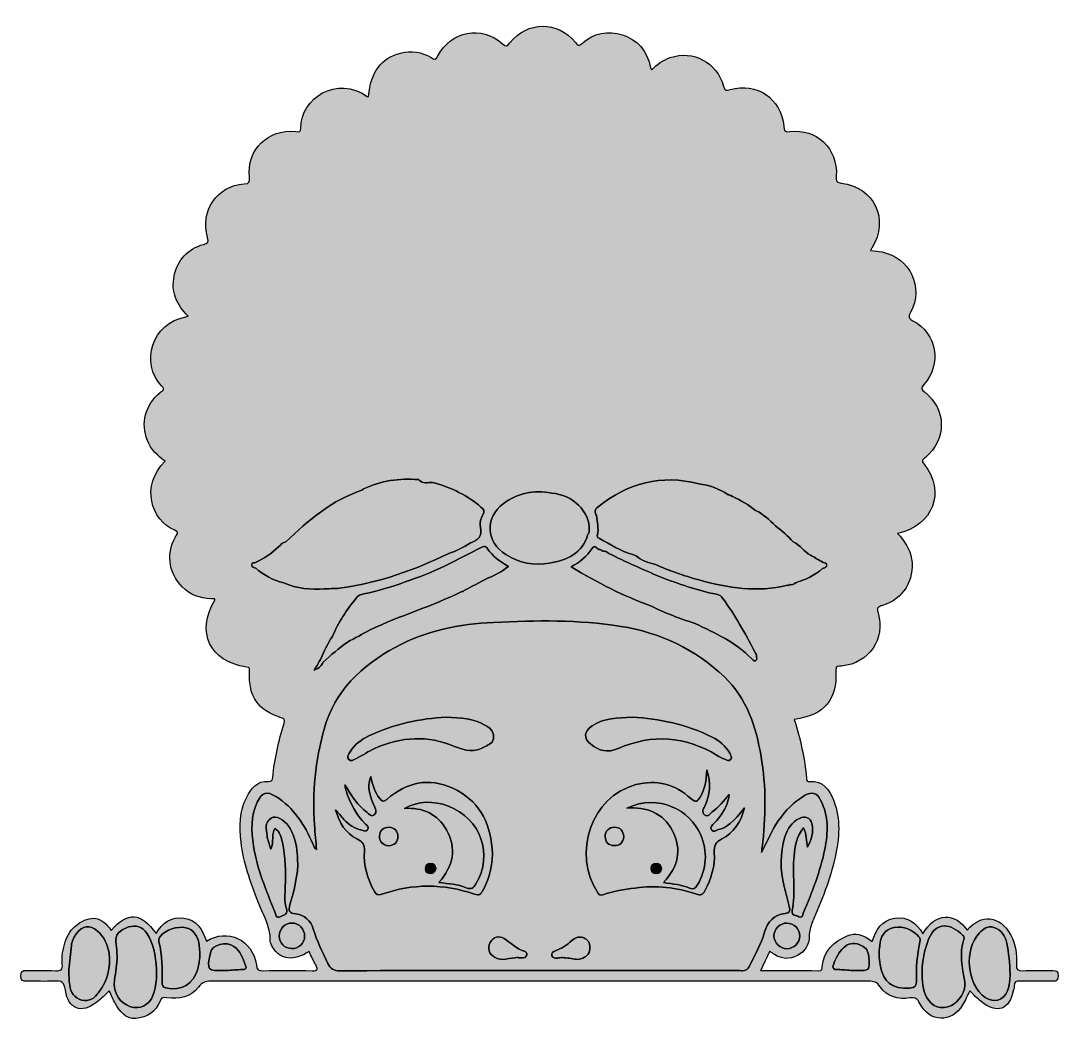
# Model space of a CAD drawing. Extents: x 111 to 461, y -369 to -31.
import ezdxf

# ---------------------------------------------------------------- set-up
doc = ezdxf.new("R2010")
doc.units = 0
doc.header["$MEASUREMENT"] = 0
doc.layers.add('LAYER_1', color=7, linetype='CONTINUOUS')

# ---------------------------------------------------------------- blocks, each defined once
blk = doc.blocks.new('BLOCK_2')
at = {"layer": 'LAYER_1'}
h = blk.add_hatch(color=7, dxfattribs=at)
h.dxf.hatch_style = 2
edge = h.paths.add_edge_path()
edge.add_spline(control_points=[(458.8, -350.81), (455.38, -350.9), (451.96, -350.77), (448.54, -350.88), (446.95, -350.93), (446.39, -350.53), (446.51, -348.84), (446.76, -345.39), (446.33, -342), (444.63, -338.89), (441.03, -332.26), (434.61, -331.57), (429.98, -337.29), (426.02, -331.21), (419.13, -331.11), (415.02, -338.51), (412.94, -334.76), (409.94, -332.61), (405.56, -333.23), (401.13, -333.86), (399.3, -337.26), (397.97, -341.04), (394.48, -338.55), (392.39, -337.96), (389.61, -339.14), (385, -341.1), (381.6, -344.17), (381.17, -349.56), (381.11, -350.33), (381.12, -350.88), (380.08, -350.88), (373.63, -350.84), (367.18, -350.86), (360.39, -350.86), (361.52, -348.5), (362.49, -346.48), (363.51, -344.35), (364.08, -344.74), (364.56, -345.1), (365.06, -345.42), (367.56, -346.99), (370.17, -347.22), (372.79, -345.83), (375.42, -344.44), (376.84, -342.14), (376.79, -339.21), (376.77, -337.55), (377.2, -336.14), (377.81, -334.68), (380.83, -327.49), (383.85, -320.29), (385.53, -312.64), (386.92, -306.3), (387.46, -299.95), (385.04, -293.72), (383.61, -290.04), (381.58, -286.91), (376.91, -287.22), (376.05, -287.27), (375.91, -286.86), (375.85, -286.14), (375.31, -279.4), (373.77, -272.84), (371.77, -266.38), (382.01, -264.79), (386.17, -259.95), (385.76, -249.91), (385.68, -248.04), (386.76, -248.47), (387.71, -248.37), (396.86, -247.49), (402.62, -239.23), (399.97, -230.51), (399.41, -228.67), (399.92, -228.46), (401.47, -227.99), (408.41, -225.91), (412.33, -219.42), (411.25, -212.32), (410.74, -208.91), (408.78, -206.31), (406.53, -203.73), (418.5, -201.24), (422.89, -189.54), (415.44, -180.47), (414.33, -179.12), (415.08, -178.89), (415.92, -178.18), (423.15, -172.07), (423.03, -161.95), (415.6, -156.15), (414.37, -155.19), (414.42, -154.77), (415.39, -153.66), (421.5, -146.68), (419.76, -136.46), (411.67, -132.16), (410.04, -131.29), (410.14, -130.8), (410.91, -129.37), (415.47, -120.88), (410.74, -110.97), (401.29, -109.04), (400.06, -108.79), (398.8, -108.71), (397.44, -108.53), (397.65, -108.15), (397.76, -107.93), (397.89, -107.72), (403.84, -98.05), (398.73, -87.2), (387.49, -85.88), (385.55, -85.65), (385.84, -84.77), (385.91, -83.49), (386.41, -74.18), (379.38, -67.42), (370.25, -68.54), (368.46, -68.76), (368.37, -68.22), (368.23, -66.71), (367.35, -57.38), (359.1, -51.79), (350.15, -54.41), (348.8, -54.81), (348.35, -54.8), (347.92, -53.23), (345.68, -45.21), (337.68, -41), (330, -43.62), (327.59, -44.45), (325.57, -45.88), (323.82, -47.75), (323.58, -47.4), (323.43, -47.28), (323.41, -47.13), (321.53, -35.49), (307.76, -31.61), (300.19, -38.98), (299.02, -40.12), (298.71, -39.27), (298.08, -38.51), (292.1, -31.23), (281.92, -31.26), (276.04, -38.66), (275.12, -39.81), (274.8, -40.01), (273.58, -38.97), (266.31, -32.7), (256.33, -34.58), (251.8, -43.08), (251.05, -44.5), (250.63, -44.22), (249.57, -43.61), (246.33, -41.74), (242.86, -41.18), (239.19, -42.14), (232.59, -43.86), (229.25, -48.34), (228.43, -56.67), (228.16, -56.67), (228.05, -56.71), (227.99, -56.66), (217.91, -49.52), (205.55, -57.16), (205.68, -67.4), (205.7, -68.85), (204.91, -68.59), (203.99, -68.5), (194.44, -67.61), (187.46, -74.49), (188.36, -83.98), (188.51, -85.53), (188.38, -85.99), (186.63, -86.1), (177.49, -86.71), (171.57, -95.33), (174.29, -104.11), (174.81, -105.82), (174.35, -106.07), (172.92, -106.48), (167.56, -108.01), (164.23, -111.6), (163.05, -117.02), (161.89, -122.39), (163.81, -126.82), (167.7, -130.6), (167.37, -130.73), (167.15, -130.86), (166.92, -130.9), (155.58, -132.84), (151.4, -146.4), (158.9, -154.24), (160.18, -155.58), (158.88, -155.78), (158.26, -156.31), (153.29, -160.59), (151.71, -166.65), (154, -172.44), (155.19, -175.47), (157.37, -177.64), (159.98, -179.46), (151.59, -187.69), (155.24, -199.29), (163.21, -202.7), (164.87, -203.41), (163.85, -204.09), (163.44, -204.84), (160.02, -211.04), (161.36, -218.02), (166.71, -222.66), (169.62, -225.17), (173.09, -225.68), (176.7, -225.77), (176.67, -226.05), (176.69, -226.15), (176.66, -226.21), (170.29, -236.99), (174.94, -246.83), (187.35, -248.7), (188.63, -248.89), (188.38, -249.45), (188.36, -250.24), (188.07, -258.73), (191.08, -263.18), (199.03, -265.8), (200.12, -266.16), (200.36, -266.48), (200.02, -267.59), (198.18, -273.55), (196.82, -279.62), (196.2, -285.83), (196.11, -286.72), (195.95, -287.31), (194.81, -287.21), (190.88, -286.87), (188.96, -289.57), (187.45, -292.5), (184.99, -297.26), (184.91, -302.42), (185.52, -307.61), (186.33, -314.55), (188.75, -321.04), (191.16, -327.54), (192.78, -331.91), (195.62, -335.91), (195.35, -340.91), (195.31, -341.61), (195.84, -342.39), (196.24, -343.06), (198.78, -347.29), (203.22, -347.82), (208.41, -344.43), (209.15, -345.92), (209.82, -347.43), (210.63, -348.86), (211.44, -350.3), (211.5, -350.94), (209.47, -350.9), (203.94, -350.78), (198.41, -350.79), (192.88, -350.9), (191.34, -350.93), (190.9, -350.57), (190.69, -348.97), (189.57, -340.57), (180.93, -336.46), (173.92, -340.96), (172.61, -337.17), (170.75, -333.84), (166.32, -333.22), (162.01, -332.61), (159.03, -334.74), (156.95, -338.41), (151.8, -331.16), (147.48, -330.91), (141.82, -337.35), (138.69, -332.62), (134.88, -331.98), (130.33, -335.42), (128.38, -336.9), (127.07, -338.83), (126.34, -341.15), (125.58, -343.6), (125.1, -346.13), (125.36, -348.67), (125.57, -350.63), (124.87, -350.98), (123.09, -350.89), (119.85, -350.74), (116.6, -350.91), (113.35, -350.81), (111.92, -350.77), (111.4, -351.1), (111.39, -352.65), (111.38, -354.31), (112.11, -354.49), (113.46, -354.45), (116.53, -354.38), (119.61, -354.58), (122.67, -354.38), (125.09, -354.23), (126.07, -354.76), (126.44, -357.48), (127.32, -363.9), (131.82, -365.51), (136.97, -361.52), (138.46, -360.36), (139.78, -358.97), (141.19, -357.68), (141.89, -359.15), (142.44, -360.53), (143.17, -361.8), (144.75, -364.51), (146.59, -367.22), (150.16, -366.96), (153.89, -366.68), (156.83, -364.69), (158.26, -361.13), (158.81, -359.75), (159.43, -359.82), (160.58, -359.98), (164.7, -360.55), (168.56, -359.95), (171.2, -356.38), (172.33, -354.84), (173.49, -354.4), (175.31, -354.4), (208.4, -354.45), (241.49, -354.42), (274.58, -354.42), (315.3, -354.42), (356.02, -354.44), (396.74, -354.4), (398.47, -354.4), (399.61, -354.78), (400.64, -356.27), (403.07, -359.77), (406.79, -360.61), (410.67, -360.06), (412.67, -359.77), (413.21, -360.37), (414.02, -361.94), (417.37, -368.36), (424.73, -368.57), (428.43, -362.43), (429.32, -360.94), (430, -359.32), (430.81, -357.69), (432.1, -358.9), (433.29, -360.17), (434.63, -361.26), (440.03, -365.61), (444.17, -364.12), (445.55, -357.36), (445.64, -356.93), (445.84, -356.49), (445.81, -356.08), (445.69, -354.61), (446.46, -354.37), (447.72, -354.39), (451.4, -354.46), (455.09, -354.35), (458.78, -354.46), (460.25, -354.5), (460.52, -353.91), (460.56, -352.62), (460.61, -351.25), (460.21, -350.77), (458.8, -350.81)], knot_values=[0, 0, 0, 0, 1, 1, 1, 2, 2, 2, 3, 3, 3, 4, 4, 4, 5, 5, 5, 6, 6, 6, 7, 7, 7, 8, 8, 8, 9, 9, 9, 10, 10, 10, 11, 11, 11, 12, 12, 12, 13, 13, 13, 14, 14, 14, 15, 15, 15, 16, 16, 16, 17, 17, 17, 18, 18, 18, 19, 19, 19, 20, 20, 20, 21, 21, 21, 22, 22, 22, 23, 23, 23, 24, 24, 24, 25, 25, 25, 26, 26, 26, 27, 27, 27, 28, 28, 28, 29, 29, 29, 30, 30, 30, 31, 31, 31, 32, 32, 32, 33, 33, 33, 34, 34, 34, 35, 35, 35, 36, 36, 36, 37, 37, 37, 38, 38, 38, 39, 39, 39, 40, 40, 40, 41, 41, 41, 42, 42, 42, 43, 43, 43, 44, 44, 44, 45, 45, 45, 46, 46, 46, 47, 47, 47, 48, 48, 48, 49, 49, 49, 50, 50, 50, 51, 51, 51, 52, 52, 52, 53, 53, 53, 54, 54, 54, 55, 55, 55, 56, 56, 56, 57, 57, 57, 58, 58, 58, 59, 59, 59, 60, 60, 60, 61, 61, 61, 62, 62, 62, 63, 63, 63, 64, 64, 64, 65, 65, 65, 66, 66, 66, 67, 67, 67, 68, 68, 68, 69, 69, 69, 70, 70, 70, 71, 71, 71, 72, 72, 72, 73, 73, 73, 74, 74, 74, 75, 75, 75, 76, 76, 76, 77, 77, 77, 78, 78, 78, 79, 79, 79, 80, 80, 80, 81, 81, 81, 82, 82, 82, 83, 83, 83, 84, 84, 84, 85, 85, 85, 86, 86, 86, 87, 87, 87, 88, 88, 88, 89, 89, 89, 90, 90, 90, 91, 91, 91, 92, 92, 92, 93, 93, 93, 94, 94, 94, 95, 95, 95, 96, 96, 96, 97, 97, 97, 98, 98, 98, 99, 99, 99, 100, 100, 100, 101, 101, 101, 102, 102, 102, 103, 103, 103, 104, 104, 104, 105, 105, 105, 106, 106, 106, 107, 107, 107, 108, 108, 108, 109, 109, 109, 110, 110, 110, 111, 111, 111, 112, 112, 112, 113, 113, 113, 114, 114, 114, 115, 115, 115, 116, 116, 116, 117, 117, 117, 118, 118, 118, 119, 119, 119, 120, 120, 120, 121, 121, 121, 122, 122, 122, 123, 123, 123, 123], degree=3, periodic=1)
edge = h.paths.add_edge_path()
edge.add_spline(control_points=[(137.69, -358.12), (136.31, -360.01), (134.46, -361.47), (131.87, -360.76), (129.39, -360.08), (128.21, -358.16), (127.87, -355.74), (127.63, -354.02), (127.62, -352.27), (127.51, -350.6), (127.82, -347.82), (128.12, -345.13), (128.43, -342.44), (128.6, -340.92), (129.28, -339.59), (130.17, -338.39), (132.16, -335.71), (134.58, -335.41), (137.16, -337.54), (139.5, -339.47), (140.68, -342.08), (141.1, -345.02), (141.8, -349.85), (140.53, -354.24), (137.69, -358.12)], knot_values=[0, 0, 0, 0, 1, 1, 1, 2, 2, 2, 3, 3, 3, 4, 4, 4, 5, 5, 5, 6, 6, 6, 7, 7, 7, 8, 8, 8, 8], degree=3, periodic=1)
edge = h.paths.add_edge_path()
edge.add_spline(control_points=[(155.35, -360.32), (153.6, -363.25), (150.24, -364.14), (147.16, -362.5), (144, -360.82), (142.5, -357.66), (142.94, -354.03), (143.27, -351.35), (143.87, -348.68), (143.81, -345.94), (143.72, -344.64), (143.7, -343.32), (143.51, -342.03), (143.09, -339.17), (143.79, -337.94), (146.79, -336.53), (149.21, -335.4), (151.68, -335.79), (153.26, -337.56), (157.26, -342.02), (158.46, -355.14), (155.35, -360.32)], knot_values=[0, 0, 0, 0, 1, 1, 1, 2, 2, 2, 3, 3, 3, 4, 4, 4, 5, 5, 5, 6, 6, 6, 7, 7, 7, 7], degree=3, periodic=1)
edge = h.paths.add_edge_path()
edge.add_spline(control_points=[(170.95, -350.32), (169.61, -355.37), (165.35, -357.84), (160.27, -356.68), (159.09, -356.41), (158.98, -355.74), (158.99, -354.79), (159, -350.24), (159.02, -345.68), (157.89, -341.22), (157.7, -340.45), (157.94, -339.86), (158.38, -339.27), (159.9, -337.23), (164.3, -335.77), (166.97, -336.42), (169.51, -337.04), (171.08, -339.14), (171.49, -342.51), (171.6, -343.38), (171.61, -344.26), (171.66, -345.13), (171.71, -346.9), (171.4, -348.63), (170.95, -350.32)], knot_values=[0, 0, 0, 0, 1, 1, 1, 2, 2, 2, 3, 3, 3, 4, 4, 4, 5, 5, 5, 6, 6, 6, 7, 7, 7, 8, 8, 8, 8], degree=3, periodic=1)
edge = h.paths.add_edge_path()
edge.add_spline(control_points=[(185.96, -350.52), (184.21, -350.57), (182.46, -350.7), (180.52, -350.82), (180.53, -350.82), (180.36, -350.81), (180.18, -350.82), (174.03, -350.94), (174.03, -350.94), (175.2, -344.86), (175.72, -342.15), (180.64, -340.79), (183.14, -342.72), (185.25, -344.34), (186.22, -346.71), (187.08, -349.12), (187.48, -350.25), (186.96, -350.49), (185.96, -350.52)], knot_values=[0, 0, 0, 0, 1, 1, 1, 2, 2, 2, 3, 3, 3, 4, 4, 4, 5, 5, 5, 6, 6, 6, 6], degree=3, periodic=1)
edge = h.paths.add_edge_path()
edge.add_spline(control_points=[(369.27, -343.48), (366.96, -343.5), (364.91, -341.47), (364.93, -339.17), (364.94, -336.86), (366.97, -334.85), (369.29, -334.86), (371.6, -334.86), (373.66, -336.91), (373.65, -339.19), (373.63, -341.5), (371.64, -343.46), (369.27, -343.48)], knot_values=[0, 0, 0, 0, 1, 1, 1, 2, 2, 2, 3, 3, 3, 4, 4, 4, 4], degree=3, periodic=1)
edge = h.paths.add_edge_path()
edge.add_spline(control_points=[(305.72, -194.79), (315.79, -186.79), (326.96, -183.78), (339.58, -187.04), (343.2, -187.46), (346.5, -188.76), (349.56, -190.72), (349.88, -190.82), (350.2, -190.92), (350.53, -191.02), (350.53, -191.02), (350.53, -191.02), (350.53, -191.02), (350.7, -191.11), (350.88, -191.21), (351.06, -191.3), (353.71, -192.73), (356.37, -194.12), (358.73, -195.99), (361.26, -197.34), (363.47, -199.1), (365.43, -201.17), (367.51, -202.88), (369.61, -204.57), (371.41, -206.59), (373.7, -207.65), (375.06, -209.93), (377.27, -211.11), (378.63, -211.84), (379.96, -212.64), (381.31, -213.41), (381.69, -213.63), (382.29, -213.63), (382.56, -213.96), (382.64, -214.05), (382.69, -214.17), (382.7, -214.34), (382.71, -214.57), (382.65, -214.74), (382.56, -214.88), (382.3, -215.27), (381.75, -215.42), (381.27, -215.57), (378.64, -217.92), (375.52, -219.33), (372.19, -220.34), (371.68, -221.03), (370.98, -221.07), (370.23, -220.92), (370.23, -220.92), (370.11, -220.97), (370.11, -220.97), (369.99, -221.37), (369.74, -221.36), (369.44, -221.19), (359.35, -223.64), (349.5, -222.18), (339.71, -219.41), (334.58, -217.97), (329.54, -216.3), (324.71, -214.06), (322.43, -213.61), (320.33, -212.78), (318.49, -211.34), (318.12, -211.16), (317.75, -210.99), (317.38, -210.81), (313.32, -209.71), (309.85, -207.34), (306.14, -205.5), (305.62, -205.24), (305.33, -204.75), (305.48, -204.21), (306.08, -202.02), (305.32, -199.9), (305.23, -197.75), (304.45, -196.6), (304.44, -195.81), (305.72, -194.79)], knot_values=[0, 0, 0, 0, 1, 1, 1, 2, 2, 2, 3, 3, 3, 4, 4, 4, 5, 5, 5, 6, 6, 6, 7, 7, 7, 8, 8, 8, 9, 9, 9, 10, 10, 10, 11, 11, 11, 12, 12, 12, 13, 13, 13, 14, 14, 14, 15, 15, 15, 16, 16, 16, 17, 17, 17, 18, 18, 18, 19, 19, 19, 20, 20, 20, 21, 21, 21, 22, 22, 22, 23, 23, 23, 24, 24, 24, 25, 25, 25, 26, 26, 26, 26], degree=3, periodic=1)
edge = h.paths.add_edge_path()
edge.add_spline(control_points=[(305.92, -209.13), (306.43, -209.16), (306.88, -209.31), (307.19, -209.76), (308.08, -209.4), (308.67, -210.11), (309.31, -210.45), (314.91, -213.43), (320.82, -215.73), (326.56, -218.39), (332.79, -220.66), (339.01, -222.97), (345.56, -224.21), (346.49, -224.38), (347.12, -224.84), (347.67, -225.59), (351.86, -231.31), (355.34, -237.46), (358.57, -243.76), (358.77, -244.14), (359.03, -244.56), (359.03, -244.96), (359.03, -245.51), (359.37, -246.27), (358.65, -246.58), (358.05, -246.83), (357.73, -246.19), (357.38, -245.85), (354.66, -243.23), (351.72, -240.88), (348.44, -239.05), (345.16, -237.23), (341.73, -235.69), (338.37, -234.03), (333.34, -232.43), (328.39, -230.59), (323.65, -228.25), (314.28, -224.8), (305.44, -220.32), (296.7, -215), (299.51, -213.3), (301.98, -211.55), (303.66, -208.94), (304.55, -207.56), (305.21, -208.53), (305.92, -209.13)], knot_values=[0, 0, 0, 0, 1, 1, 1, 2, 2, 2, 3, 3, 3, 4, 4, 4, 5, 5, 5, 6, 6, 6, 7, 7, 7, 8, 8, 8, 9, 9, 9, 10, 10, 10, 11, 11, 11, 12, 12, 12, 13, 13, 13, 14, 14, 14, 15, 15, 15, 15], degree=3, periodic=1)
edge = h.paths.add_edge_path()
edge.add_spline(control_points=[(273.72, -193.8), (278.57, -190.12), (284.09, -188.96), (290.08, -190.22), (297.04, -190.62), (303.11, -196.54), (302.76, -202.56), (302.73, -203.07), (302.77, -203.62), (302.3, -203.99), (300.5, -210.6), (295.15, -212.69), (289.32, -213.76), (284.18, -214.7), (279.22, -213.63), (274.7, -210.88), (268.02, -206.82), (267.48, -198.53), (273.72, -193.8)], knot_values=[0, 0, 0, 0, 1, 1, 1, 2, 2, 2, 3, 3, 3, 4, 4, 4, 5, 5, 5, 6, 6, 6, 6], degree=3, periodic=1)
edge = h.paths.add_edge_path()
edge.add_spline(control_points=[(268.52, -208.89), (270.21, -211.44), (272.61, -213.18), (275.51, -214.84), (273.29, -216.61), (271.03, -217.89), (268.52, -218.78), (265.87, -220.18), (263.23, -221.58), (260.59, -222.98), (260.44, -223.26), (260.24, -223.42), (259.9, -223.29), (249.86, -228.27), (239.05, -231.4), (228.95, -236.21), (226.41, -237.58), (223.88, -238.95), (221.34, -240.32), (218.53, -242.45), (215.73, -244.61), (213.21, -247.09), (212.64, -248.1), (211.98, -249.01), (210.17, -249.71), (211.12, -248.11), (211.71, -247.12), (212.3, -246.14), (213.49, -243.51), (214.61, -240.84), (216.27, -238.46), (218.25, -233.73), (221.01, -229.5), (224.28, -225.58), (224.83, -224.54), (225.79, -224.31), (226.87, -224.08), (236.36, -222.03), (245.4, -218.6), (254.27, -214.7), (258.38, -212.59), (262.51, -210.51), (266.59, -208.33), (267.56, -207.81), (268.05, -208.16), (268.52, -208.89)], knot_values=[0, 0, 0, 0, 1, 1, 1, 2, 2, 2, 3, 3, 3, 4, 4, 4, 5, 5, 5, 6, 6, 6, 7, 7, 7, 8, 8, 8, 9, 9, 9, 10, 10, 10, 11, 11, 11, 12, 12, 12, 13, 13, 13, 14, 14, 14, 15, 15, 15, 15], degree=3, periodic=1)
edge = h.paths.add_edge_path()
edge.add_spline(control_points=[(199.96, -220.37), (196.37, -219.58), (193.29, -217.82), (190.51, -215.47), (189.87, -215.38), (189.23, -215.03), (189.11, -214.47), (189.11, -214.47), (189.11, -214.47), (189.11, -214.47), (189.08, -214.33), (189.08, -214.21), (189.11, -214.12), (189.24, -213.64), (189.97, -213.67), (190.36, -213.51), (193.41, -212.31), (195.86, -210.25), (198.3, -208.15), (198.99, -207.55), (199.56, -206.71), (200.57, -206.55), (208.3, -199.33), (216.18, -192.34), (226.58, -189.11), (226.58, -189.11), (226.55, -189.11), (226.55, -189.11), (226.49, -188.93), (226.56, -188.82), (226.74, -188.78), (232.61, -185.98), (238.82, -185.16), (245.24, -185.63), (245.44, -185.64), (245.61, -185.93), (245.79, -186.09), (247.26, -187.29), (249, -186.23), (250.59, -186.69), (256.37, -188.4), (261.7, -190.91), (266.3, -194.88), (267.26, -195.71), (267.55, -196.35), (266.91, -197.51), (266.24, -198.75), (265.84, -200.28), (266.13, -201.59), (266.83, -204.68), (265.32, -206.06), (262.73, -206.88), (260.46, -208.4), (258.09, -209.74), (255.43, -210.47), (243.97, -216.02), (232.11, -220.33), (219.43, -222.09), (217.54, -222.35), (215.6, -222.29), (213.68, -222.38), (208.96, -222.73), (204.34, -222.36), (199.96, -220.37)], knot_values=[0, 0, 0, 0, 1, 1, 1, 2, 2, 2, 3, 3, 3, 4, 4, 4, 5, 5, 5, 6, 6, 6, 7, 7, 7, 8, 8, 8, 9, 9, 9, 10, 10, 10, 11, 11, 11, 12, 12, 12, 13, 13, 13, 14, 14, 14, 15, 15, 15, 16, 16, 16, 17, 17, 17, 18, 18, 18, 19, 19, 19, 20, 20, 20, 21, 21, 21, 21], degree=3, periodic=1)
edge = h.paths.add_edge_path()
edge.add_spline(control_points=[(202.53, -343.46), (200.21, -343.41), (198.41, -341.59), (198.39, -339.26), (198.36, -336.84), (200.29, -334.85), (202.66, -334.86), (205.05, -334.87), (206.93, -336.8), (206.93, -339.25), (206.93, -341.64), (204.97, -343.52), (202.53, -343.46)], knot_values=[0, 0, 0, 0, 1, 1, 1, 2, 2, 2, 3, 3, 3, 4, 4, 4, 4], degree=3, periodic=1)
edge = h.paths.add_edge_path()
edge.add_spline(control_points=[(353.06, -350.85), (332.61, -350.87), (312.17, -350.87), (291.72, -350.87), (267.42, -350.87), (243.11, -350.83), (218.8, -350.91), (216.73, -350.92), (215.58, -350.28), (214.76, -348.44), (213.04, -344.61), (211.06, -340.9), (209.82, -336.85), (208.97, -334.07), (206.97, -332.09), (203.99, -331.81), (201.61, -331.59), (201.42, -330.65), (201.99, -328.65), (203.39, -323.67), (204.85, -318.69), (204.58, -313.42), (204.43, -310.61), (204.11, -307.83), (203.07, -305.19), (202.68, -304.22), (202.2, -303.26), (201.61, -302.41), (199.86, -299.88), (197.31, -298.58), (195.72, -299.51), (193.26, -300.94), (194.1, -303.36), (194.3, -305.46), (194.44, -306.82), (195.03, -308.13), (195.57, -310), (196.64, -307.46), (195.78, -305.09), (196.91, -302.99), (198.69, -304.15), (199.06, -306), (199.45, -307.73), (200.54, -312.65), (200.6, -317.65), (200.43, -322.65), (200.36, -325.02), (199.98, -327.49), (200.74, -329.72), (201.46, -331.84), (200.14, -332.08), (198.91, -332.67), (197.15, -333.51), (197.25, -331.82), (196.94, -331.08), (193.95, -323.87), (190.96, -316.64), (189.72, -308.88), (188.92, -303.89), (188.79, -298.9), (191, -294.16), (192.52, -290.88), (194.21, -290.36), (197.24, -292.26), (203.28, -296.07), (206.91, -301.79), (209.68, -308.17), (209.99, -308.88), (210.29, -309.6), (210.96, -310.26), (210.72, -307.49), (210.43, -304.72), (210.25, -301.94), (209.53, -291), (210.52, -280.25), (213.46, -269.65), (217.09, -256.61), (226.06, -248.34), (237.43, -242.09), (247.74, -236.43), (258.98, -234.26), (270.54, -233.69), (284.82, -232.97), (299.12, -232.75), (313.32, -235.01), (326.69, -237.14), (338.43, -242.72), (348.24, -252.03), (355.85, -259.26), (358.86, -268.78), (360.57, -278.79), (362.31, -288.98), (362.27, -299.22), (360.91, -309.45), (360.83, -310.01), (360.82, -310.57), (360.77, -311.12), (362.53, -307.48), (364.13, -303.8), (366.39, -300.45), (368.73, -296.99), (371.61, -294.08), (375.24, -291.98), (377.75, -290.52), (379.25, -290.93), (380.62, -293.53), (383.39, -298.78), (383.16, -304.38), (382.05, -309.96), (380.56, -317.45), (377.76, -324.53), (374.78, -331.53), (374.54, -332.11), (374.5, -333.44), (373.31, -332.72), (372.47, -332.22), (370.76, -332.43), (371.1, -330.68), (372.26, -324.58), (371.04, -318.41), (371.68, -312.31), (372.02, -309.06), (372.43, -305.73), (374.85, -302.79), (376.03, -305.02), (375.73, -307.22), (376.21, -309.34), (377.48, -306.84), (378.39, -304.21), (377.68, -301.35), (377.19, -299.38), (375.46, -298.74), (373.5, -299.65), (370.83, -300.88), (369.44, -303.22), (368.62, -305.88), (366.92, -311.38), (367, -316.94), (368.32, -322.51), (368.89, -324.89), (369.53, -327.26), (370.11, -329.65), (370.41, -330.86), (370.16, -331.52), (368.65, -331.68), (364.9, -332.07), (362.81, -334.34), (361.76, -337.94), (360.56, -342.07), (358.43, -345.83), (356.48, -349.66), (355.65, -351.28), (354.29, -350.85), (353.06, -350.85)], knot_values=[0, 0, 0, 0, 1, 1, 1, 2, 2, 2, 3, 3, 3, 4, 4, 4, 5, 5, 5, 6, 6, 6, 7, 7, 7, 8, 8, 8, 9, 9, 9, 10, 10, 10, 11, 11, 11, 12, 12, 12, 13, 13, 13, 14, 14, 14, 15, 15, 15, 16, 16, 16, 17, 17, 17, 18, 18, 18, 19, 19, 19, 20, 20, 20, 21, 21, 21, 22, 22, 22, 23, 23, 23, 24, 24, 24, 25, 25, 25, 26, 26, 26, 27, 27, 27, 28, 28, 28, 29, 29, 29, 30, 30, 30, 31, 31, 31, 32, 32, 32, 33, 33, 33, 34, 34, 34, 35, 35, 35, 36, 36, 36, 37, 37, 37, 38, 38, 38, 39, 39, 39, 40, 40, 40, 41, 41, 41, 42, 42, 42, 43, 43, 43, 44, 44, 44, 45, 45, 45, 46, 46, 46, 47, 47, 47, 48, 48, 48, 49, 49, 49, 50, 50, 50, 51, 51, 51, 51], degree=3, periodic=1)
edge = h.paths.add_edge_path()
edge.add_spline(control_points=[(392.56, -350.82), (392.12, -350.81), (391.68, -350.82), (391.39, -350.82), (389.67, -350.71), (388.1, -350.52), (386.52, -350.54), (384.97, -350.56), (384.42, -350.11), (385.04, -348.55), (385.83, -346.58), (386.73, -344.72), (388.28, -343.21), (389.85, -341.67), (391.67, -341.42), (393.61, -342.12), (395.51, -342.81), (396.74, -343.91), (396.86, -346.31), (397.08, -350.92), (397.26, -350.91), (392.56, -350.82)], knot_values=[0, 0, 0, 0, 1, 1, 1, 2, 2, 2, 3, 3, 3, 4, 4, 4, 5, 5, 5, 6, 6, 6, 7, 7, 7, 7], degree=3, periodic=1)
edge = h.paths.add_edge_path()
edge.add_spline(control_points=[(414.06, -341.33), (413.03, -345.6), (412.77, -349.98), (412.89, -354.36), (412.93, -356.04), (412.38, -356.64), (410.69, -356.75), (404.8, -357.15), (401.59, -354.72), (400.65, -348.88), (400.47, -347.76), (400.42, -346.62), (400.3, -345.36), (400.33, -344.78), (400.33, -344.08), (400.41, -343.39), (400.73, -340.64), (401.16, -337.83), (404.15, -336.7), (407.52, -335.44), (410.5, -336.62), (413.12, -338.84), (413.87, -339.48), (414.34, -340.14), (414.06, -341.33)], knot_values=[0, 0, 0, 0, 1, 1, 1, 2, 2, 2, 3, 3, 3, 4, 4, 4, 5, 5, 5, 6, 6, 6, 7, 7, 7, 8, 8, 8, 8], degree=3, periodic=1)
edge = h.paths.add_edge_path()
edge.add_spline(control_points=[(424.72, -362.55), (421.33, -364.2), (418.04, -363.15), (416.27, -359.77), (414.97, -357.3), (414.75, -354.6), (414.77, -350.8), (414.86, -347.89), (415.46, -344.01), (416.96, -340.32), (419.54, -334.01), (424.65, -335.14), (428.41, -338.91), (428.79, -339.28), (429.06, -339.71), (428.86, -340.31), (427.24, -345.09), (428.3, -349.89), (429.15, -354.59), (429.72, -357.7), (427.06, -361.41), (424.72, -362.55)], knot_values=[0, 0, 0, 0, 1, 1, 1, 2, 2, 2, 3, 3, 3, 4, 4, 4, 5, 5, 5, 6, 6, 6, 7, 7, 7, 7], degree=3, periodic=1)
edge = h.paths.add_edge_path()
edge.add_spline(control_points=[(443.52, -357.66), (442.14, -360.94), (438.9, -361.91), (436.02, -359.88), (429.82, -355.51), (428.74, -343.58), (434.08, -338.19), (435.4, -336.86), (436.93, -335.66), (438.95, -336.33), (441.42, -337.15), (442.75, -339.18), (443.26, -341.57), (443.99, -344.98), (444.33, -348.48), (444.38, -351.99), (444.42, -353.93), (444.29, -355.84), (443.52, -357.66)], knot_values=[0, 0, 0, 0, 1, 1, 1, 2, 2, 2, 3, 3, 3, 4, 4, 4, 5, 5, 5, 6, 6, 6, 6], degree=3, periodic=1)
h = blk.add_hatch(color=6, dxfattribs=at)
h.dxf.hatch_style = 2
edge = h.paths.add_edge_path()
edge.add_spline(control_points=[(305.48, -204.21), (305.33, -204.75), (305.62, -205.24), (306.14, -205.5), (309.85, -207.34), (313.32, -209.71), (317.38, -210.81), (317.75, -210.99), (318.12, -211.16), (318.49, -211.34), (320.33, -212.78), (322.43, -213.61), (324.71, -214.06), (329.54, -216.3), (334.58, -217.97), (339.71, -219.41), (349.5, -222.18), (359.35, -223.64), (369.44, -221.19), (369.74, -221.36), (369.99, -221.37), (370.11, -220.97), (370.11, -220.97), (370.23, -220.92), (370.23, -220.92), (370.98, -221.07), (371.68, -221.03), (372.19, -220.34), (375.52, -219.33), (378.64, -217.92), (381.27, -215.57), (381.75, -215.42), (382.3, -215.27), (382.56, -214.88), (382.56, -214.88), (382.56, -213.96), (382.56, -213.96), (382.29, -213.63), (381.69, -213.63), (381.31, -213.41), (379.96, -212.64), (378.63, -211.84), (377.27, -211.11), (375.06, -209.93), (373.7, -207.65), (371.41, -206.59), (369.61, -204.57), (367.51, -202.88), (365.43, -201.17), (363.47, -199.1), (361.26, -197.34), (358.73, -195.99), (356.37, -194.12), (353.71, -192.73), (351.06, -191.3), (350.79, -191.37), (350.58, -191.34), (350.53, -191.02), (350.2, -190.92), (349.88, -190.82), (349.56, -190.72), (346.5, -188.76), (343.2, -187.46), (339.58, -187.04), (326.96, -183.78), (315.79, -186.79), (305.72, -194.79), (304.44, -195.81), (304.45, -196.6), (305.23, -197.75), (305.32, -199.9), (306.08, -202.02), (305.48, -204.21)], knot_values=[0, 0, 0, 0, 1, 1, 1, 2, 2, 2, 3, 3, 3, 4, 4, 4, 5, 5, 5, 6, 6, 6, 7, 7, 7, 8, 8, 8, 9, 9, 9, 10, 10, 10, 11, 11, 11, 12, 12, 12, 13, 13, 13, 14, 14, 14, 15, 15, 15, 16, 16, 16, 17, 17, 17, 18, 18, 18, 19, 19, 19, 20, 20, 20, 21, 21, 21, 22, 22, 22, 23, 23, 23, 24, 24, 24, 24], degree=3, periodic=1)
h = blk.add_hatch(color=6, dxfattribs=at)
h.dxf.hatch_style = 2
edge = h.paths.add_edge_path()
edge.add_spline(control_points=[(213.68, -222.38), (215.6, -222.29), (217.54, -222.35), (219.43, -222.09), (232.11, -220.33), (243.97, -216.02), (255.43, -210.47), (258.09, -209.74), (260.46, -208.4), (262.73, -206.88), (265.32, -206.06), (266.83, -204.68), (266.13, -201.59), (265.84, -200.28), (266.24, -198.75), (266.91, -197.51), (267.55, -196.35), (267.26, -195.71), (266.3, -194.88), (261.7, -190.91), (256.37, -188.4), (250.59, -186.69), (249, -186.23), (247.26, -187.29), (245.79, -186.09), (245.61, -185.93), (245.44, -185.64), (245.24, -185.63), (238.82, -185.16), (232.61, -185.98), (226.74, -188.78), (226.56, -188.82), (226.49, -188.93), (226.55, -189.11), (226.56, -189.11), (226.57, -189.11), (226.58, -189.11), (226.58, -189.11), (226.55, -189.11), (226.55, -189.11), (226.55, -189.11), (226.58, -189.11), (226.58, -189.11), (216.18, -192.34), (208.3, -199.33), (200.57, -206.55), (199.56, -206.71), (198.99, -207.55), (198.3, -208.15), (195.86, -210.25), (193.41, -212.31), (190.36, -213.51), (189.97, -213.67), (189.24, -213.64), (189.11, -214.12), (189.11, -214.12), (189.11, -214.47), (189.11, -214.47), (189.23, -215.03), (189.87, -215.38), (190.51, -215.47), (193.29, -217.82), (196.37, -219.58), (199.96, -220.37), (204.34, -222.36), (208.96, -222.73), (213.68, -222.38)], knot_values=[0, 0, 0, 0, 1, 1, 1, 2, 2, 2, 3, 3, 3, 4, 4, 4, 5, 5, 5, 6, 6, 6, 7, 7, 7, 8, 8, 8, 9, 9, 9, 10, 10, 10, 11, 11, 11, 12, 12, 12, 13, 13, 13, 14, 14, 14, 15, 15, 15, 16, 16, 16, 17, 17, 17, 18, 18, 18, 19, 19, 19, 20, 20, 20, 21, 21, 21, 22, 22, 22, 22], degree=3, periodic=1)
h = blk.add_hatch(color=23, dxfattribs=at)
h.dxf.hatch_style = 2
edge = h.paths.add_edge_path()
edge.add_spline(control_points=[(226.55, -189.11), (226.55, -189.11), (226.58, -189.11), (226.58, -189.11), (226.57, -189.11), (226.56, -189.11), (226.55, -189.11)], knot_values=[0, 0, 0, 0, 1, 1, 1, 2, 2, 2, 2], degree=3, periodic=1)
h = blk.add_hatch(color=131, dxfattribs=at)
h.dxf.hatch_style = 2
edge = h.paths.add_edge_path()
edge.add_spline(control_points=[(274.7, -210.88), (279.22, -213.63), (284.18, -214.7), (289.32, -213.76), (295.15, -212.69), (300.5, -210.6), (302.3, -203.99), (302.77, -203.62), (302.73, -203.07), (302.76, -202.56), (303.11, -196.54), (297.04, -190.62), (290.08, -190.22), (284.09, -188.96), (278.57, -190.12), (273.72, -193.8), (267.48, -198.53), (268.02, -206.82), (274.7, -210.88)], knot_values=[0, 0, 0, 0, 1, 1, 1, 2, 2, 2, 3, 3, 3, 4, 4, 4, 5, 5, 5, 6, 6, 6, 6], degree=3, periodic=1)
h = blk.add_hatch(color=23, dxfattribs=at)
h.dxf.hatch_style = 2
edge = h.paths.add_edge_path()
edge.add_spline(control_points=[(351.06, -191.3), (350.88, -191.21), (350.7, -191.11), (350.53, -191.02), (350.53, -191.02), (350.53, -191.02), (350.53, -191.02), (350.58, -191.34), (350.79, -191.37), (351.06, -191.3)], knot_values=[0, 0, 0, 0, 1, 1, 1, 2, 2, 2, 3, 3, 3, 3], degree=3, periodic=1)
h = blk.add_hatch(color=6, dxfattribs=at)
h.dxf.hatch_style = 2
edge = h.paths.add_edge_path()
edge.add_spline(control_points=[(254.27, -214.7), (245.4, -218.6), (236.36, -222.03), (226.87, -224.08), (225.79, -224.31), (224.83, -224.54), (224.28, -225.58), (221.01, -229.5), (218.25, -233.73), (216.27, -238.46), (214.61, -240.84), (213.49, -243.51), (212.3, -246.14), (211.71, -247.12), (211.12, -248.11), (210.17, -249.71), (211.98, -249.01), (212.64, -248.1), (213.21, -247.09), (215.73, -244.61), (218.53, -242.45), (221.34, -240.32), (223.88, -238.95), (226.41, -237.58), (228.95, -236.21), (239.05, -231.4), (249.86, -228.27), (259.9, -223.29), (260.24, -223.42), (260.44, -223.26), (260.59, -222.98), (263.23, -221.58), (265.87, -220.18), (268.52, -218.78), (271.03, -217.89), (273.29, -216.61), (275.51, -214.84), (272.61, -213.18), (270.21, -211.44), (268.52, -208.89), (268.05, -208.16), (267.56, -207.81), (266.59, -208.33), (262.51, -210.51), (258.38, -212.59), (254.27, -214.7)], knot_values=[0, 0, 0, 0, 1, 1, 1, 2, 2, 2, 3, 3, 3, 4, 4, 4, 5, 5, 5, 6, 6, 6, 7, 7, 7, 8, 8, 8, 9, 9, 9, 10, 10, 10, 11, 11, 11, 12, 12, 12, 13, 13, 13, 14, 14, 14, 15, 15, 15, 15], degree=3, periodic=1)
h = blk.add_hatch(color=6, dxfattribs=at)
h.dxf.hatch_style = 2
edge = h.paths.add_edge_path()
edge.add_spline(control_points=[(296.7, -215), (305.44, -220.32), (314.28, -224.8), (323.65, -228.25), (328.39, -230.59), (333.34, -232.43), (338.37, -234.03), (341.73, -235.69), (345.16, -237.23), (348.44, -239.05), (351.72, -240.88), (354.66, -243.23), (357.38, -245.85), (357.73, -246.19), (358.05, -246.83), (358.65, -246.58), (359.37, -246.27), (359.03, -245.51), (359.03, -244.96), (359.03, -244.56), (358.77, -244.14), (358.57, -243.76), (355.34, -237.46), (351.86, -231.31), (347.67, -225.59), (347.12, -224.84), (346.49, -224.38), (345.56, -224.21), (339.01, -222.97), (332.79, -220.66), (326.56, -218.39), (320.82, -215.73), (314.91, -213.43), (309.31, -210.45), (308.67, -210.11), (308.08, -209.4), (307.19, -209.76), (306.88, -209.31), (306.43, -209.16), (305.92, -209.13), (305.21, -208.53), (304.55, -207.56), (303.66, -208.94), (301.98, -211.55), (299.51, -213.3), (296.7, -215)], knot_values=[0, 0, 0, 0, 1, 1, 1, 2, 2, 2, 3, 3, 3, 4, 4, 4, 5, 5, 5, 6, 6, 6, 7, 7, 7, 8, 8, 8, 9, 9, 9, 10, 10, 10, 11, 11, 11, 12, 12, 12, 13, 13, 13, 14, 14, 14, 15, 15, 15, 15], degree=3, periodic=1)
h = blk.add_hatch(color=23, dxfattribs=at)
h.dxf.hatch_style = 2
edge = h.paths.add_edge_path()
edge.add_spline(control_points=[(368.65, -331.68), (370.16, -331.52), (370.41, -330.86), (370.11, -329.65), (369.53, -327.26), (368.89, -324.89), (368.32, -322.51), (367, -316.94), (366.92, -311.38), (368.62, -305.88), (369.44, -303.22), (370.83, -300.88), (373.5, -299.65), (375.46, -298.74), (377.19, -299.38), (377.68, -301.35), (378.39, -304.21), (377.48, -306.84), (376.21, -309.34), (375.73, -307.22), (376.03, -305.02), (374.85, -302.79), (372.43, -305.73), (372.02, -309.06), (371.68, -312.31), (371.04, -318.41), (372.26, -324.58), (371.1, -330.68), (370.76, -332.43), (372.47, -332.22), (373.31, -332.72), (374.5, -333.44), (374.54, -332.11), (374.78, -331.53), (377.76, -324.53), (380.56, -317.45), (382.05, -309.96), (383.16, -304.38), (383.39, -298.78), (380.62, -293.53), (379.25, -290.93), (377.75, -290.52), (375.24, -291.98), (371.61, -294.08), (368.73, -296.99), (366.39, -300.45), (364.13, -303.8), (362.53, -307.48), (360.77, -311.12), (360.82, -310.57), (360.83, -310.01), (360.91, -309.45), (362.27, -299.22), (362.31, -288.98), (360.57, -278.79), (358.86, -268.78), (355.85, -259.26), (348.24, -252.03), (338.43, -242.72), (326.69, -237.14), (313.32, -235.01), (299.12, -232.75), (284.82, -232.97), (270.54, -233.69), (258.98, -234.26), (247.74, -236.43), (237.43, -242.09), (226.06, -248.34), (217.09, -256.61), (213.46, -269.65), (210.52, -280.25), (209.53, -291), (210.25, -301.94), (210.43, -304.72), (210.72, -307.49), (210.96, -310.26), (210.29, -309.6), (209.99, -308.88), (209.68, -308.17), (206.91, -301.79), (203.28, -296.07), (197.24, -292.26), (194.21, -290.36), (192.52, -290.88), (191, -294.16), (188.79, -298.9), (188.92, -303.89), (189.72, -308.88), (190.96, -316.64), (193.95, -323.87), (196.94, -331.08), (197.25, -331.82), (197.15, -333.51), (198.91, -332.67), (200.14, -332.08), (201.46, -331.84), (200.74, -329.72), (199.98, -327.49), (200.36, -325.02), (200.43, -322.65), (200.6, -317.65), (200.54, -312.65), (199.45, -307.73), (199.06, -306), (198.69, -304.15), (196.91, -302.99), (195.78, -305.09), (196.64, -307.46), (195.57, -310), (195.03, -308.13), (194.44, -306.82), (194.3, -305.46), (194.1, -303.36), (193.26, -300.94), (195.72, -299.51), (197.31, -298.58), (199.86, -299.88), (201.61, -302.41), (202.2, -303.26), (202.68, -304.22), (203.07, -305.19), (204.11, -307.83), (204.43, -310.61), (204.58, -313.42), (204.85, -318.69), (203.39, -323.67), (201.99, -328.65), (201.42, -330.65), (201.61, -331.59), (203.99, -331.81), (206.97, -332.09), (208.97, -334.07), (209.82, -336.85), (211.06, -340.9), (213.04, -344.61), (214.76, -348.44), (215.58, -350.28), (216.73, -350.92), (218.8, -350.91), (243.11, -350.83), (267.42, -350.87), (291.72, -350.87), (312.17, -350.87), (332.61, -350.87), (353.06, -350.85), (354.29, -350.85), (355.65, -351.28), (356.48, -349.66), (358.43, -345.83), (360.56, -342.07), (361.76, -337.94), (362.81, -334.34), (364.9, -332.07), (368.65, -331.68)], knot_values=[0, 0, 0, 0, 1, 1, 1, 2, 2, 2, 3, 3, 3, 4, 4, 4, 5, 5, 5, 6, 6, 6, 7, 7, 7, 8, 8, 8, 9, 9, 9, 10, 10, 10, 11, 11, 11, 12, 12, 12, 13, 13, 13, 14, 14, 14, 15, 15, 15, 16, 16, 16, 17, 17, 17, 18, 18, 18, 19, 19, 19, 20, 20, 20, 21, 21, 21, 22, 22, 22, 23, 23, 23, 24, 24, 24, 25, 25, 25, 26, 26, 26, 27, 27, 27, 28, 28, 28, 29, 29, 29, 30, 30, 30, 31, 31, 31, 32, 32, 32, 33, 33, 33, 34, 34, 34, 35, 35, 35, 36, 36, 36, 37, 37, 37, 38, 38, 38, 39, 39, 39, 40, 40, 40, 41, 41, 41, 42, 42, 42, 43, 43, 43, 44, 44, 44, 45, 45, 45, 46, 46, 46, 47, 47, 47, 48, 48, 48, 49, 49, 49, 50, 50, 50, 51, 51, 51, 51], degree=3, periodic=1)
edge = h.paths.add_edge_path()
edge.add_spline(control_points=[(222.22, -277.25), (223.78, -274.83), (225.96, -273.11), (228.54, -271.89), (236.97, -267.9), (245.89, -265.99), (254.56, -265.6), (259.5, -265.68), (263.74, -266.14), (267.64, -268.22), (269.24, -269.08), (270.49, -270.1), (270.54, -272.21), (270.58, -274.28), (269.05, -274.66), (267.72, -275.47), (264.21, -277.61), (260.99, -276.92), (257.38, -275.4), (248.45, -271.65), (239.44, -272.08), (230.63, -276.05), (228.41, -277.05), (226.35, -278.41), (224.17, -279.54), (223.44, -279.92), (222.51, -280.65), (221.78, -279.87), (220.98, -279.01), (221.7, -278.06), (222.22, -277.25)], knot_values=[0, 0, 0, 0, 1, 1, 1, 2, 2, 2, 3, 3, 3, 4, 4, 4, 5, 5, 5, 6, 6, 6, 7, 7, 7, 8, 8, 8, 9, 9, 9, 10, 10, 10, 10], degree=3, periodic=1)
edge = h.paths.add_edge_path()
edge.add_spline(control_points=[(264.09, -325.12), (253.71, -321.6), (243.27, -321.52), (232.91, -325.17), (231.57, -325.64), (231.05, -325.27), (230.45, -324.23), (228.02, -320.02), (226.76, -315.48), (227.04, -310.65), (227.16, -308.55), (226.5, -307.53), (224.69, -306.63), (220.66, -304.63), (218.49, -301.06), (217.37, -296.72), (218.29, -297.81), (219.18, -298.94), (220.15, -299.99), (221.78, -301.78), (223.8, -302.99), (226.15, -303.58), (226.79, -303.74), (227.51, -304.29), (228.07, -303.52), (228.73, -302.61), (227.94, -302.09), (227.4, -301.54), (224.21, -298.37), (222.22, -294.52), (220.87, -290.28), (220.75, -289.89), (220.69, -289.48), (220.44, -288.31), (222.85, -292.17), (224.83, -295.4), (227.96, -297.63), (228.65, -298.12), (229.38, -299.29), (230.4, -298.44), (231.38, -297.64), (230.89, -296.65), (230.44, -295.61), (229.09, -292.51), (227.7, -289.37), (229.22, -285.57), (229.76, -288.42), (230.56, -290.84), (232.2, -292.91), (232.94, -293.85), (233.41, -294.32), (234.63, -293.25), (241.22, -287.45), (248.77, -285.77), (256.83, -289.49), (265.31, -293.41), (269.35, -300.62), (270.05, -309.79), (270.44, -314.83), (269.26, -319.52), (266.89, -323.97), (266.22, -325.23), (265.67, -325.66), (264.09, -325.12)], knot_values=[0, 0, 0, 0, 1, 1, 1, 2, 2, 2, 3, 3, 3, 4, 4, 4, 5, 5, 5, 6, 6, 6, 7, 7, 7, 8, 8, 8, 9, 9, 9, 10, 10, 10, 11, 11, 11, 12, 12, 12, 13, 13, 13, 14, 14, 14, 15, 15, 15, 16, 16, 16, 17, 17, 17, 18, 18, 18, 19, 19, 19, 20, 20, 20, 21, 21, 21, 21], degree=3, periodic=1)
edge = h.paths.add_edge_path()
edge.add_spline(control_points=[(281.68, -345.52), (281.57, -346.08), (281.23, -346.5), (280.66, -346.57), (280.06, -346.64), (279.45, -346.59), (278.85, -346.59), (278.84, -346.52), (278.83, -346.45), (278.83, -346.38), (277.45, -346.57), (276.05, -346.69), (274.69, -346.97), (273.32, -347.25), (272.09, -347.03), (270.9, -346.36), (268.99, -345.29), (268.39, -343.36), (269.4, -341.45), (270.47, -339.44), (272.24, -339), (274.05, -340.1), (276.41, -341.55), (278.39, -343.61), (281.14, -344.45), (281.59, -344.59), (281.77, -345.04), (281.68, -345.52)], knot_values=[0, 0, 0, 0, 1, 1, 1, 2, 2, 2, 3, 3, 3, 4, 4, 4, 5, 5, 5, 6, 6, 6, 7, 7, 7, 8, 8, 8, 9, 9, 9, 9], degree=3, periodic=1)
edge = h.paths.add_edge_path()
edge.add_spline(control_points=[(303.72, -268.5), (307.71, -265.85), (312.23, -265.8), (317.21, -265.57), (326.29, -266.08), (335.5, -267.92), (344.09, -272.28), (346.57, -273.54), (348.62, -275.28), (350.03, -277.7), (350.42, -278.37), (350.96, -279.12), (350.3, -279.86), (349.72, -280.51), (348.97, -280.02), (348.35, -279.76), (347.47, -279.39), (346.61, -278.94), (345.79, -278.44), (335.08, -271.96), (323.93, -271.12), (312.48, -276.14), (308.9, -277.71), (305.99, -276.89), (303.23, -274.68), (300.72, -272.67), (301.03, -270.29), (303.72, -268.5)], knot_values=[0, 0, 0, 0, 1, 1, 1, 2, 2, 2, 3, 3, 3, 4, 4, 4, 5, 5, 5, 6, 6, 6, 7, 7, 7, 8, 8, 8, 9, 9, 9, 9], degree=3, periodic=1)
edge = h.paths.add_edge_path()
edge.add_spline(control_points=[(302.97, -343.61), (302.83, -345.37), (301.6, -346.34), (299.96, -346.87), (298.45, -347.37), (297.02, -346.8), (295.55, -346.64), (294.68, -346.54), (293.81, -346.48), (293.35, -346.44), (292.59, -346.55), (292.23, -346.65), (291.89, -346.63), (291.23, -346.59), (290.45, -346.79), (290.18, -345.85), (289.88, -344.81), (290.52, -344.43), (291.33, -344.15), (293.44, -343.44), (295.26, -342.29), (296.88, -340.74), (298.11, -339.56), (299.67, -339.2), (301.25, -340.02), (302.65, -340.75), (303.09, -342.17), (302.97, -343.61)], knot_values=[0, 0, 0, 0, 1, 1, 1, 2, 2, 2, 3, 3, 3, 4, 4, 4, 5, 5, 5, 6, 6, 6, 7, 7, 7, 8, 8, 8, 9, 9, 9, 9], degree=3, periodic=1)
edge = h.paths.add_edge_path()
edge.add_spline(control_points=[(347.41, -306.53), (345.21, -307.63), (344.68, -308.9), (344.83, -311.15), (345.15, -315.74), (343.8, -319.97), (341.65, -324), (340.96, -325.3), (340.32, -325.62), (338.8, -325.1), (332.1, -322.84), (325.34, -322.04), (318.16, -323.07), (314.44, -323.6), (310.81, -324.11), (307.27, -325.34), (306.43, -325.63), (306.04, -325.43), (305.58, -324.72), (297.01, -311.38), (303.38, -292.23), (318.43, -288.28), (325.36, -286.46), (331.69, -288.14), (336.98, -292.98), (338.6, -294.47), (339.22, -293.86), (340.07, -292.45), (341.66, -289.81), (342.26, -286.93), (342.29, -283.25), (343.81, -287.89), (343.36, -291.77), (341.6, -295.55), (341.15, -296.53), (340.48, -297.49), (341.54, -298.39), (342.79, -299.45), (343.41, -297.96), (344.12, -297.46), (346.36, -295.92), (347.94, -293.68), (349.86, -291.64), (349.49, -294.53), (348.31, -297.07), (346.52, -299.32), (345.98, -300.01), (345.36, -300.63), (344.77, -301.28), (344.2, -301.91), (343.2, -302.48), (343.85, -303.46), (344.52, -304.47), (345.49, -303.61), (346.24, -303.42), (349.06, -302.71), (351.14, -300.93), (355, -296.08), (353.76, -301.04), (351.38, -304.52), (347.41, -306.53)], knot_values=[0, 0, 0, 0, 1, 1, 1, 2, 2, 2, 3, 3, 3, 4, 4, 4, 5, 5, 5, 6, 6, 6, 7, 7, 7, 8, 8, 8, 9, 9, 9, 10, 10, 10, 11, 11, 11, 12, 12, 12, 13, 13, 13, 14, 14, 14, 15, 15, 15, 16, 16, 16, 17, 17, 17, 18, 18, 18, 19, 19, 19, 20, 20, 20, 20], degree=3, periodic=1)
h = blk.add_hatch(color=7, dxfattribs=at)
h.dxf.hatch_style = 2
edge = h.paths.add_edge_path()
edge.add_spline(control_points=[(224.17, -279.54), (226.35, -278.41), (228.41, -277.05), (230.63, -276.05), (239.44, -272.08), (248.45, -271.65), (257.38, -275.4), (260.99, -276.92), (264.21, -277.61), (267.72, -275.47), (269.05, -274.66), (270.58, -274.28), (270.54, -272.21), (270.49, -270.1), (269.24, -269.08), (267.64, -268.22), (263.74, -266.14), (259.5, -265.68), (254.56, -265.6), (245.89, -265.99), (236.97, -267.9), (228.54, -271.89), (225.96, -273.11), (223.78, -274.83), (222.22, -277.25), (221.7, -278.06), (220.98, -279.01), (221.78, -279.87), (222.51, -280.65), (223.44, -279.92), (224.17, -279.54)], knot_values=[0, 0, 0, 0, 1, 1, 1, 2, 2, 2, 3, 3, 3, 4, 4, 4, 5, 5, 5, 6, 6, 6, 7, 7, 7, 8, 8, 8, 9, 9, 9, 10, 10, 10, 10], degree=3, periodic=1)
h = blk.add_hatch(color=7, dxfattribs=at)
h.dxf.hatch_style = 2
edge = h.paths.add_edge_path()
edge.add_spline(control_points=[(303.23, -274.68), (305.99, -276.89), (308.9, -277.71), (312.48, -276.14), (323.93, -271.12), (335.08, -271.96), (345.79, -278.44), (346.61, -278.94), (347.47, -279.39), (348.35, -279.76), (348.97, -280.02), (349.72, -280.51), (350.3, -279.86), (350.96, -279.12), (350.42, -278.37), (350.03, -277.7), (348.62, -275.28), (346.57, -273.54), (344.09, -272.28), (335.5, -267.92), (326.29, -266.08), (317.21, -265.57), (312.23, -265.8), (307.71, -265.85), (303.72, -268.5), (301.03, -270.29), (300.72, -272.67), (303.23, -274.68)], knot_values=[0, 0, 0, 0, 1, 1, 1, 2, 2, 2, 3, 3, 3, 4, 4, 4, 5, 5, 5, 6, 6, 6, 7, 7, 7, 8, 8, 8, 9, 9, 9, 9], degree=3, periodic=1)
h = blk.add_hatch(color=7, dxfattribs=at)
h.dxf.hatch_style = 2
edge = h.paths.add_edge_path()
edge.add_spline(control_points=[(270.05, -309.79), (269.35, -300.62), (265.31, -293.41), (256.83, -289.49), (248.77, -285.77), (241.22, -287.45), (234.63, -293.25), (233.41, -294.32), (232.94, -293.85), (232.2, -292.91), (230.56, -290.84), (229.76, -288.42), (229.22, -285.57), (227.7, -289.37), (229.09, -292.51), (230.44, -295.61), (230.89, -296.65), (231.38, -297.64), (230.4, -298.44), (229.38, -299.29), (228.65, -298.12), (227.96, -297.63), (224.83, -295.4), (222.85, -292.17), (220.44, -288.31), (220.69, -289.48), (220.75, -289.89), (220.87, -290.28), (222.22, -294.52), (224.21, -298.37), (227.4, -301.54), (227.94, -302.09), (228.73, -302.61), (228.07, -303.52), (227.51, -304.29), (226.79, -303.74), (226.15, -303.58), (223.8, -302.99), (221.78, -301.78), (220.15, -299.99), (219.18, -298.94), (218.29, -297.81), (217.37, -296.72), (218.49, -301.06), (220.66, -304.63), (224.69, -306.63), (226.5, -307.53), (227.16, -308.55), (227.04, -310.65), (226.76, -315.48), (228.02, -320.02), (230.45, -324.23), (231.05, -325.27), (231.57, -325.64), (232.91, -325.17), (243.27, -321.52), (253.71, -321.6), (264.09, -325.12), (265.67, -325.66), (266.22, -325.23), (266.89, -323.97), (269.26, -319.52), (270.44, -314.83), (270.05, -309.79)], knot_values=[0, 0, 0, 0, 1, 1, 1, 2, 2, 2, 3, 3, 3, 4, 4, 4, 5, 5, 5, 6, 6, 6, 7, 7, 7, 8, 8, 8, 9, 9, 9, 10, 10, 10, 11, 11, 11, 12, 12, 12, 13, 13, 13, 14, 14, 14, 15, 15, 15, 16, 16, 16, 17, 17, 17, 18, 18, 18, 19, 19, 19, 20, 20, 20, 21, 21, 21, 21], degree=3, periodic=1)
edge = h.paths.add_edge_path()
edge.add_spline(control_points=[(235.24, -308.84), (233.26, -308.62), (232.1, -307.58), (232.14, -305.61), (232.19, -303.61), (233.51, -302.58), (235.39, -302.64), (237.17, -302.71), (238.32, -303.89), (238.32, -305.7), (238.33, -307.64), (237.1, -308.65), (235.24, -308.84)], knot_values=[0, 0, 0, 0, 1, 1, 1, 2, 2, 2, 3, 3, 3, 4, 4, 4, 4], degree=3, periodic=1)
edge = h.paths.add_edge_path()
edge.add_spline(control_points=[(249.47, -318.2), (248.33, -318.29), (247.62, -317.58), (247.6, -316.53), (247.58, -315.47), (248.26, -314.78), (249.42, -314.83), (250.44, -314.87), (250.91, -315.53), (251.06, -316.51), (250.91, -317.42), (250.48, -318.13), (249.47, -318.2)], knot_values=[0, 0, 0, 0, 1, 1, 1, 2, 2, 2, 3, 3, 3, 4, 4, 4, 4], degree=3, periodic=1)
edge = h.paths.add_edge_path()
edge.add_spline(control_points=[(264.59, -321.69), (263.77, -323.04), (263.07, -323.73), (261.31, -322.98), (258.5, -321.77), (255.4, -321.66), (252.12, -321.18), (257, -315.74), (258.2, -309.76), (254.66, -303.47), (251.63, -298.09), (246.67, -295.88), (240.5, -296.29), (245.32, -293.75), (250.26, -293.59), (255.31, -295.51), (266.26, -299.7), (270.54, -311.82), (264.59, -321.69)], knot_values=[0, 0, 0, 0, 1, 1, 1, 2, 2, 2, 3, 3, 3, 4, 4, 4, 5, 5, 5, 6, 6, 6, 6], degree=3, periodic=1)
h = blk.add_hatch(color=7, dxfattribs=at)
h.dxf.hatch_style = 2
edge = h.paths.add_edge_path()
edge.add_spline(control_points=[(346.24, -303.42), (345.49, -303.61), (344.52, -304.47), (343.85, -303.46), (343.2, -302.48), (344.2, -301.91), (344.77, -301.28), (345.36, -300.63), (345.98, -300.01), (346.52, -299.32), (348.31, -297.07), (349.49, -294.53), (349.86, -291.64), (347.94, -293.68), (346.36, -295.92), (344.12, -297.46), (343.41, -297.96), (342.79, -299.45), (341.54, -298.39), (340.48, -297.49), (341.15, -296.53), (341.6, -295.55), (343.36, -291.77), (343.81, -287.89), (342.29, -283.25), (342.26, -286.93), (341.66, -289.81), (340.07, -292.45), (339.22, -293.86), (338.6, -294.47), (336.98, -292.98), (331.69, -288.14), (325.36, -286.46), (318.43, -288.28), (303.38, -292.23), (297.01, -311.38), (305.58, -324.72), (306.04, -325.43), (306.43, -325.63), (307.27, -325.34), (310.81, -324.11), (314.44, -323.6), (318.16, -323.07), (325.34, -322.04), (332.1, -322.84), (338.8, -325.1), (340.32, -325.62), (340.96, -325.3), (341.65, -324), (343.8, -319.97), (345.15, -315.74), (344.83, -311.15), (344.68, -308.9), (345.21, -307.63), (347.41, -306.53), (351.38, -304.52), (353.76, -301.04), (355, -296.08), (351.14, -300.93), (349.06, -302.71), (346.24, -303.42)], knot_values=[0, 0, 0, 0, 1, 1, 1, 2, 2, 2, 3, 3, 3, 4, 4, 4, 5, 5, 5, 6, 6, 6, 7, 7, 7, 8, 8, 8, 9, 9, 9, 10, 10, 10, 11, 11, 11, 12, 12, 12, 13, 13, 13, 14, 14, 14, 15, 15, 15, 16, 16, 16, 17, 17, 17, 18, 18, 18, 19, 19, 19, 20, 20, 20, 20], degree=3, periodic=1)
edge = h.paths.add_edge_path()
edge.add_spline(control_points=[(311.1, -308.8), (309.23, -308.74), (308.14, -307.53), (308.11, -305.78), (308.08, -303.86), (309.32, -302.59), (311.24, -302.61), (313.11, -302.62), (314.27, -303.77), (314.36, -305.81), (314.09, -307.68), (313.12, -308.88), (311.1, -308.8)], knot_values=[0, 0, 0, 0, 1, 1, 1, 2, 2, 2, 3, 3, 3, 4, 4, 4, 4], degree=3, periodic=1)
edge = h.paths.add_edge_path()
edge.add_spline(control_points=[(325.39, -318.21), (324.25, -318.25), (323.61, -317.56), (323.62, -316.45), (323.64, -315.45), (324.29, -314.79), (325.25, -314.77), (326.34, -314.74), (326.98, -315.41), (327.01, -316.55), (326.94, -317.57), (326.38, -318.18), (325.39, -318.21)], knot_values=[0, 0, 0, 0, 1, 1, 1, 2, 2, 2, 3, 3, 3, 4, 4, 4, 4], degree=3, periodic=1)
edge = h.paths.add_edge_path()
edge.add_spline(control_points=[(339.12, -322.09), (338.45, -323.25), (337.9, -323.69), (336.47, -323.09), (333.81, -321.98), (330.9, -321.73), (327.7, -321.25), (332.68, -315.89), (334.03, -310.14), (330.81, -303.88), (327.64, -297.71), (322.04, -295.77), (315.34, -296.17), (326.35, -291.19), (336.66, -296.95), (340.16, -304.98), (342.72, -310.85), (342.33, -316.54), (339.12, -322.09)], knot_values=[0, 0, 0, 0, 1, 1, 1, 2, 2, 2, 3, 3, 3, 4, 4, 4, 5, 5, 5, 6, 6, 6, 6], degree=3, periodic=1)
h = blk.add_hatch(color=7, dxfattribs=at)
h.dxf.hatch_style = 2
edge = h.paths.add_edge_path()
edge.add_spline(control_points=[(315.34, -296.17), (322.04, -295.77), (327.64, -297.71), (330.81, -303.88), (334.03, -310.14), (332.68, -315.89), (327.7, -321.25), (330.9, -321.73), (333.81, -321.98), (336.47, -323.09), (337.9, -323.69), (338.45, -323.25), (339.12, -322.09), (342.33, -316.54), (342.72, -310.85), (340.16, -304.98), (336.66, -296.95), (326.35, -291.19), (315.34, -296.17)], knot_values=[0, 0, 0, 0, 1, 1, 1, 2, 2, 2, 3, 3, 3, 4, 4, 4, 5, 5, 5, 6, 6, 6, 6], degree=3, periodic=1)
h = blk.add_hatch(color=7, dxfattribs=at)
h.dxf.hatch_style = 2
edge = h.paths.add_edge_path()
edge.add_spline(control_points=[(255.31, -295.51), (250.26, -293.59), (245.32, -293.75), (240.5, -296.29), (246.67, -295.88), (251.63, -298.09), (254.66, -303.47), (258.2, -309.76), (257, -315.74), (252.12, -321.18), (255.4, -321.66), (258.5, -321.77), (261.31, -322.98), (263.07, -323.73), (263.77, -323.04), (264.59, -321.69), (270.54, -311.82), (266.26, -299.7), (255.31, -295.51)], knot_values=[0, 0, 0, 0, 1, 1, 1, 2, 2, 2, 3, 3, 3, 4, 4, 4, 5, 5, 5, 6, 6, 6, 6], degree=3, periodic=1)
h = blk.add_hatch(color=7, dxfattribs=at)
h.dxf.hatch_style = 2
edge = h.paths.add_edge_path()
edge.add_spline(control_points=[(235.39, -302.64), (233.51, -302.58), (232.19, -303.61), (232.14, -305.61), (232.1, -307.58), (233.26, -308.62), (235.24, -308.84), (237.1, -308.65), (238.33, -307.64), (238.32, -305.7), (238.32, -303.89), (237.17, -302.71), (235.39, -302.64)], knot_values=[0, 0, 0, 0, 1, 1, 1, 2, 2, 2, 3, 3, 3, 4, 4, 4, 4], degree=3, periodic=1)
h = blk.add_hatch(color=7, dxfattribs=at)
h.dxf.hatch_style = 2
edge = h.paths.add_edge_path()
edge.add_spline(control_points=[(311.24, -302.61), (309.32, -302.59), (308.08, -303.86), (308.11, -305.78), (308.14, -307.53), (309.23, -308.74), (311.1, -308.8), (313.12, -308.88), (314.09, -307.68), (314.36, -305.81), (314.27, -303.77), (313.11, -302.62), (311.24, -302.61)], knot_values=[0, 0, 0, 0, 1, 1, 1, 2, 2, 2, 3, 3, 3, 4, 4, 4, 4], degree=3, periodic=1)
h = blk.add_hatch(color=7, dxfattribs=at)
h.dxf.hatch_style = 2
edge = h.paths.add_edge_path()
edge.add_spline(control_points=[(249.42, -314.83), (248.26, -314.78), (247.58, -315.47), (247.6, -316.53), (247.62, -317.58), (248.33, -318.29), (249.47, -318.2), (250.48, -318.13), (250.91, -317.42), (251.06, -316.51), (250.91, -315.53), (250.44, -314.87), (249.42, -314.83)], knot_values=[0, 0, 0, 0, 1, 1, 1, 2, 2, 2, 3, 3, 3, 4, 4, 4, 4], degree=3, periodic=1)
h = blk.add_hatch(color=7, dxfattribs=at)
h.dxf.hatch_style = 2
edge = h.paths.add_edge_path()
edge.add_spline(control_points=[(325.25, -314.77), (324.29, -314.79), (323.64, -315.45), (323.62, -316.45), (323.61, -317.56), (324.25, -318.25), (325.39, -318.21), (326.38, -318.18), (326.94, -317.57), (327.01, -316.55), (326.98, -315.41), (326.34, -314.74), (325.25, -314.77)], knot_values=[0, 0, 0, 0, 1, 1, 1, 2, 2, 2, 3, 3, 3, 4, 4, 4, 4], degree=3, periodic=1)
h = blk.add_hatch(color=131, dxfattribs=at)
h.dxf.hatch_style = 2
edge = h.paths.add_edge_path()
edge.add_spline(control_points=[(202.66, -334.86), (200.29, -334.85), (198.36, -336.84), (198.39, -339.26), (198.41, -341.59), (200.21, -343.41), (202.53, -343.46), (204.97, -343.52), (206.93, -341.64), (206.93, -339.25), (206.93, -336.8), (205.05, -334.87), (202.66, -334.86)], knot_values=[0, 0, 0, 0, 1, 1, 1, 2, 2, 2, 3, 3, 3, 4, 4, 4, 4], degree=3, periodic=1)
h = blk.add_hatch(color=131, dxfattribs=at)
h.dxf.hatch_style = 2
edge = h.paths.add_edge_path()
edge.add_spline(control_points=[(369.29, -334.86), (366.97, -334.85), (364.94, -336.86), (364.93, -339.17), (364.91, -341.47), (366.96, -343.5), (369.27, -343.48), (371.64, -343.46), (373.63, -341.5), (373.65, -339.19), (373.66, -336.91), (371.6, -334.86), (369.29, -334.86)], knot_values=[0, 0, 0, 0, 1, 1, 1, 2, 2, 2, 3, 3, 3, 4, 4, 4, 4], degree=3, periodic=1)
h = blk.add_hatch(color=23, dxfattribs=at)
h.dxf.hatch_style = 2
edge = h.paths.add_edge_path()
edge.add_spline(control_points=[(428.86, -340.31), (429.06, -339.71), (428.79, -339.28), (428.41, -338.91), (424.65, -335.14), (419.54, -334.01), (416.96, -340.32), (415.46, -344.01), (414.86, -347.89), (414.77, -350.8), (414.75, -354.6), (414.97, -357.3), (416.27, -359.77), (418.04, -363.15), (421.33, -364.2), (424.72, -362.55), (427.06, -361.41), (429.72, -357.7), (429.15, -354.59), (428.3, -349.89), (427.24, -345.09), (428.86, -340.31)], knot_values=[0, 0, 0, 0, 1, 1, 1, 2, 2, 2, 3, 3, 3, 4, 4, 4, 5, 5, 5, 6, 6, 6, 7, 7, 7, 7], degree=3, periodic=1)
h = blk.add_hatch(color=23, dxfattribs=at)
h.dxf.hatch_style = 2
edge = h.paths.add_edge_path()
edge.add_spline(control_points=[(137.16, -337.54), (134.58, -335.41), (132.16, -335.71), (130.17, -338.39), (129.28, -339.59), (128.6, -340.92), (128.43, -342.44), (128.12, -345.13), (127.82, -347.82), (127.51, -350.6), (127.62, -352.27), (127.63, -354.02), (127.87, -355.74), (128.21, -358.16), (129.39, -360.08), (131.87, -360.76), (134.46, -361.47), (136.31, -360.01), (137.69, -358.12), (140.53, -354.24), (141.8, -349.85), (141.1, -345.02), (140.68, -342.08), (139.5, -339.47), (137.16, -337.54)], knot_values=[0, 0, 0, 0, 1, 1, 1, 2, 2, 2, 3, 3, 3, 4, 4, 4, 5, 5, 5, 6, 6, 6, 7, 7, 7, 8, 8, 8, 8], degree=3, periodic=1)
h = blk.add_hatch(color=23, dxfattribs=at)
h.dxf.hatch_style = 2
edge = h.paths.add_edge_path()
edge.add_spline(control_points=[(146.79, -336.53), (143.79, -337.94), (143.09, -339.17), (143.51, -342.03), (143.7, -343.32), (143.72, -344.64), (143.81, -345.94), (143.87, -348.68), (143.27, -351.35), (142.94, -354.03), (142.5, -357.66), (144, -360.82), (147.16, -362.5), (150.24, -364.14), (153.6, -363.25), (155.35, -360.32), (158.46, -355.14), (157.26, -342.02), (153.26, -337.56), (151.68, -335.79), (149.21, -335.4), (146.79, -336.53)], knot_values=[0, 0, 0, 0, 1, 1, 1, 2, 2, 2, 3, 3, 3, 4, 4, 4, 5, 5, 5, 6, 6, 6, 7, 7, 7, 7], degree=3, periodic=1)
h = blk.add_hatch(color=23, dxfattribs=at)
h.dxf.hatch_style = 2
edge = h.paths.add_edge_path()
edge.add_spline(control_points=[(171.49, -342.51), (171.08, -339.14), (169.51, -337.04), (166.97, -336.42), (164.3, -335.77), (159.9, -337.23), (158.38, -339.27), (157.94, -339.86), (157.7, -340.45), (157.89, -341.22), (159.02, -345.68), (159, -350.24), (158.99, -354.79), (158.98, -355.74), (159.09, -356.41), (160.27, -356.68), (165.35, -357.84), (169.61, -355.37), (170.95, -350.32), (171.4, -348.63), (171.71, -346.9), (171.66, -345.13), (171.61, -344.26), (171.6, -343.38), (171.49, -342.51)], knot_values=[0, 0, 0, 0, 1, 1, 1, 2, 2, 2, 3, 3, 3, 4, 4, 4, 5, 5, 5, 6, 6, 6, 7, 7, 7, 8, 8, 8, 8], degree=3, periodic=1)
h = blk.add_hatch(color=23, dxfattribs=at)
h.dxf.hatch_style = 2
edge = h.paths.add_edge_path()
edge.add_spline(control_points=[(413.12, -338.84), (410.5, -336.62), (407.52, -335.44), (404.15, -336.7), (401.16, -337.83), (400.73, -340.64), (400.41, -343.39), (400.33, -344.08), (400.33, -344.78), (400.3, -345.36), (400.42, -346.62), (400.47, -347.76), (400.65, -348.88), (401.59, -354.72), (404.8, -357.15), (410.69, -356.75), (412.38, -356.64), (412.93, -356.04), (412.89, -354.36), (412.77, -349.98), (413.03, -345.6), (414.06, -341.33), (414.34, -340.14), (413.87, -339.48), (413.12, -338.84)], knot_values=[0, 0, 0, 0, 1, 1, 1, 2, 2, 2, 3, 3, 3, 4, 4, 4, 5, 5, 5, 6, 6, 6, 7, 7, 7, 8, 8, 8, 8], degree=3, periodic=1)
h = blk.add_hatch(color=23, dxfattribs=at)
h.dxf.hatch_style = 2
edge = h.paths.add_edge_path()
edge.add_spline(control_points=[(443.26, -341.57), (442.75, -339.18), (441.42, -337.15), (438.95, -336.33), (436.93, -335.66), (435.4, -336.86), (434.08, -338.19), (428.74, -343.58), (429.82, -355.51), (436.02, -359.88), (438.9, -361.91), (442.14, -360.94), (443.52, -357.66), (444.29, -355.84), (444.42, -353.93), (444.38, -351.99), (444.33, -348.48), (443.99, -344.98), (443.26, -341.57)], knot_values=[0, 0, 0, 0, 1, 1, 1, 2, 2, 2, 3, 3, 3, 4, 4, 4, 5, 5, 5, 6, 6, 6, 6], degree=3, periodic=1)
h = blk.add_hatch(color=23, dxfattribs=at)
h.dxf.hatch_style = 2
edge = h.paths.add_edge_path()
edge.add_spline(control_points=[(183.14, -342.72), (180.64, -340.79), (175.72, -342.15), (175.2, -344.86), (174.03, -350.94), (174.03, -350.94), (180.18, -350.82), (180.36, -350.81), (180.53, -350.82), (180.52, -350.82), (182.46, -350.7), (184.21, -350.57), (185.96, -350.52), (186.96, -350.49), (187.48, -350.25), (187.08, -349.12), (186.22, -346.71), (185.25, -344.34), (183.14, -342.72)], knot_values=[0, 0, 0, 0, 1, 1, 1, 2, 2, 2, 3, 3, 3, 4, 4, 4, 5, 5, 5, 6, 6, 6, 6], degree=3, periodic=1)
h = blk.add_hatch(color=7, dxfattribs=at)
h.dxf.hatch_style = 2
edge = h.paths.add_edge_path()
edge.add_spline(control_points=[(281.14, -344.45), (278.39, -343.61), (276.41, -341.55), (274.05, -340.1), (272.24, -339), (270.47, -339.44), (269.4, -341.45), (268.39, -343.36), (268.99, -345.29), (270.9, -346.36), (272.09, -347.03), (273.32, -347.25), (274.69, -346.97), (276.05, -346.69), (277.45, -346.57), (278.83, -346.38), (278.83, -346.45), (278.84, -346.52), (278.85, -346.59), (279.45, -346.59), (280.06, -346.64), (280.66, -346.57), (281.23, -346.5), (281.57, -346.08), (281.68, -345.52), (281.77, -345.04), (281.59, -344.59), (281.14, -344.45)], knot_values=[0, 0, 0, 0, 1, 1, 1, 2, 2, 2, 3, 3, 3, 4, 4, 4, 5, 5, 5, 6, 6, 6, 7, 7, 7, 8, 8, 8, 9, 9, 9, 9], degree=3, periodic=1)
h = blk.add_hatch(color=7, dxfattribs=at)
h.dxf.hatch_style = 2
edge = h.paths.add_edge_path()
edge.add_spline(control_points=[(301.25, -340.02), (299.67, -339.2), (298.11, -339.56), (296.88, -340.74), (295.26, -342.29), (293.44, -343.44), (291.33, -344.15), (290.52, -344.43), (289.88, -344.81), (290.18, -345.85), (290.45, -346.79), (291.23, -346.59), (291.89, -346.63), (292.23, -346.65), (292.59, -346.55), (293.35, -346.44), (293.81, -346.48), (294.68, -346.54), (295.55, -346.64), (297.02, -346.8), (298.45, -347.37), (299.96, -346.87), (301.6, -346.34), (302.83, -345.37), (302.97, -343.61), (303.09, -342.17), (302.65, -340.75), (301.25, -340.02)], knot_values=[0, 0, 0, 0, 1, 1, 1, 2, 2, 2, 3, 3, 3, 4, 4, 4, 5, 5, 5, 6, 6, 6, 7, 7, 7, 8, 8, 8, 9, 9, 9, 9], degree=3, periodic=1)
h = blk.add_hatch(color=23, dxfattribs=at)
h.dxf.hatch_style = 2
edge = h.paths.add_edge_path()
edge.add_spline(control_points=[(393.61, -342.12), (391.67, -341.42), (389.85, -341.67), (388.28, -343.21), (386.73, -344.72), (385.83, -346.58), (385.04, -348.55), (384.42, -350.11), (384.97, -350.56), (386.52, -350.54), (388.1, -350.52), (389.67, -350.71), (391.39, -350.82), (391.68, -350.82), (392.12, -350.81), (392.56, -350.82), (397.26, -350.91), (397.08, -350.92), (396.86, -346.31), (396.74, -343.91), (395.51, -342.81), (393.61, -342.12)], knot_values=[0, 0, 0, 0, 1, 1, 1, 2, 2, 2, 3, 3, 3, 4, 4, 4, 5, 5, 5, 6, 6, 6, 7, 7, 7, 7], degree=3, periodic=1)
for points, knots in [([(458.8, -350.81), (455.38, -350.9), (451.96, -350.77), (448.54, -350.88), (446.95, -350.93), (446.39, -350.53), (446.51, -348.84), (446.76, -345.39), (446.33, -342), (444.63, -338.89), (441.03, -332.26), (434.61, -331.57), (429.98, -337.29), (426.02, -331.21), (419.13, -331.11), (415.02, -338.51), (412.94, -334.76), (409.94, -332.61), (405.56, -333.23), (401.13, -333.86), (399.3, -337.26), (397.97, -341.04), (394.48, -338.55), (392.39, -337.96), (389.61, -339.14), (385, -341.1), (381.6, -344.17), (381.17, -349.56), (381.11, -350.33), (381.12, -350.88), (380.08, -350.88), (373.63, -350.84), (367.18, -350.86), (360.39, -350.86), (361.52, -348.5), (362.49, -346.48), (363.51, -344.35), (364.08, -344.74), (364.56, -345.1), (365.06, -345.42), (367.56, -346.99), (370.17, -347.22), (372.79, -345.83), (375.42, -344.44), (376.84, -342.14), (376.79, -339.21), (376.77, -337.55), (377.2, -336.14), (377.81, -334.68), (380.83, -327.49), (383.85, -320.29), (385.53, -312.64), (386.92, -306.3), (387.46, -299.95), (385.04, -293.72), (383.61, -290.04), (381.58, -286.91), (376.91, -287.22), (376.05, -287.27), (375.91, -286.86), (375.85, -286.14), (375.31, -279.4), (373.77, -272.84), (371.77, -266.38), (382.01, -264.79), (386.17, -259.95), (385.76, -249.91), (385.68, -248.04), (386.76, -248.47), (387.71, -248.37), (396.86, -247.49), (402.62, -239.23), (399.97, -230.51), (399.41, -228.67), (399.92, -228.46), (401.47, -227.99), (408.41, -225.91), (412.33, -219.42), (411.25, -212.32), (410.74, -208.91), (408.78, -206.31), (406.53, -203.73), (418.5, -201.24), (422.89, -189.54), (415.44, -180.47), (414.33, -179.12), (415.08, -178.89), (415.92, -178.18), (423.15, -172.07), (423.03, -161.95), (415.6, -156.15), (414.37, -155.19), (414.42, -154.77), (415.39, -153.66), (421.5, -146.68), (419.76, -136.46), (411.67, -132.16), (410.04, -131.29), (410.14, -130.8), (410.91, -129.37), (415.47, -120.88), (410.74, -110.97), (401.29, -109.04), (400.06, -108.79), (398.8, -108.71), (397.44, -108.53), (397.65, -108.15), (397.76, -107.93), (397.89, -107.72), (403.84, -98.05), (398.73, -87.2), (387.49, -85.88), (385.55, -85.65), (385.84, -84.77), (385.91, -83.49), (386.41, -74.18), (379.38, -67.42), (370.25, -68.54), (368.46, -68.76), (368.37, -68.22), (368.23, -66.71), (367.35, -57.38), (359.1, -51.79), (350.15, -54.41), (348.8, -54.81), (348.35, -54.8), (347.92, -53.23), (345.68, -45.21), (337.68, -41), (330, -43.62), (327.59, -44.45), (325.57, -45.88), (323.82, -47.75), (323.58, -47.4), (323.43, -47.28), (323.41, -47.13), (321.53, -35.49), (307.76, -31.61), (300.19, -38.98), (299.02, -40.12), (298.71, -39.27), (298.08, -38.51), (292.1, -31.23), (281.92, -31.26), (276.04, -38.66), (275.12, -39.81), (274.8, -40.01), (273.58, -38.97), (266.31, -32.7), (256.33, -34.58), (251.8, -43.08), (251.05, -44.5), (250.63, -44.22), (249.57, -43.61), (246.33, -41.74), (242.86, -41.18), (239.19, -42.14), (232.59, -43.86), (229.25, -48.34), (228.43, -56.67), (228.16, -56.67), (228.05, -56.71), (227.99, -56.66), (217.91, -49.52), (205.55, -57.16), (205.68, -67.4), (205.7, -68.85), (204.91, -68.59), (203.99, -68.5), (194.44, -67.61), (187.46, -74.49), (188.36, -83.98), (188.51, -85.53), (188.38, -85.99), (186.63, -86.1), (177.49, -86.71), (171.57, -95.33), (174.29, -104.11), (174.81, -105.82), (174.35, -106.07), (172.92, -106.48), (167.56, -108.01), (164.23, -111.6), (163.05, -117.02), (161.89, -122.39), (163.81, -126.82), (167.7, -130.6), (167.37, -130.73), (167.15, -130.86), (166.92, -130.9), (155.58, -132.84), (151.4, -146.4), (158.9, -154.24), (160.18, -155.58), (158.88, -155.78), (158.26, -156.31), (153.29, -160.59), (151.71, -166.65), (154, -172.44), (155.19, -175.47), (157.37, -177.64), (159.98, -179.46), (151.59, -187.69), (155.24, -199.29), (163.21, -202.7), (164.87, -203.41), (163.85, -204.09), (163.44, -204.84), (160.02, -211.04), (161.36, -218.02), (166.71, -222.66), (169.62, -225.17), (173.09, -225.68), (176.7, -225.77), (176.67, -226.05), (176.69, -226.15), (176.66, -226.21), (170.29, -236.99), (174.94, -246.83), (187.35, -248.7), (188.63, -248.89), (188.38, -249.45), (188.36, -250.24), (188.07, -258.73), (191.08, -263.18), (199.03, -265.8), (200.12, -266.16), (200.36, -266.48), (200.02, -267.59), (198.18, -273.55), (196.82, -279.62), (196.2, -285.83), (196.11, -286.72), (195.95, -287.31), (194.81, -287.21), (190.88, -286.87), (188.96, -289.57), (187.45, -292.5), (184.99, -297.26), (184.91, -302.42), (185.52, -307.61), (186.33, -314.55), (188.75, -321.04), (191.16, -327.54), (192.78, -331.91), (195.62, -335.91), (195.35, -340.91), (195.31, -341.61), (195.84, -342.39), (196.24, -343.06), (198.78, -347.29), (203.22, -347.82), (208.41, -344.43), (209.15, -345.92), (209.82, -347.43), (210.63, -348.86), (211.44, -350.3), (211.5, -350.94), (209.47, -350.9), (203.94, -350.78), (198.41, -350.79), (192.88, -350.9), (191.34, -350.93), (190.9, -350.57), (190.69, -348.97), (189.57, -340.57), (180.93, -336.46), (173.92, -340.96), (172.61, -337.17), (170.75, -333.84), (166.32, -333.22), (162.01, -332.61), (159.03, -334.74), (156.95, -338.41), (151.8, -331.16), (147.48, -330.91), (141.82, -337.35), (138.69, -332.62), (134.88, -331.98), (130.33, -335.42), (128.38, -336.9), (127.07, -338.83), (126.34, -341.15), (125.58, -343.6), (125.1, -346.13), (125.36, -348.67), (125.57, -350.63), (124.87, -350.98), (123.09, -350.89), (119.85, -350.74), (116.6, -350.91), (113.35, -350.81), (111.92, -350.77), (111.4, -351.1), (111.39, -352.65), (111.38, -354.31), (112.11, -354.49), (113.46, -354.45), (116.53, -354.38), (119.61, -354.58), (122.67, -354.38), (125.09, -354.23), (126.07, -354.76), (126.44, -357.48), (127.32, -363.9), (131.82, -365.51), (136.97, -361.52), (138.46, -360.36), (139.78, -358.97), (141.19, -357.68), (141.89, -359.15), (142.44, -360.53), (143.17, -361.8), (144.75, -364.51), (146.59, -367.22), (150.16, -366.96), (153.89, -366.68), (156.83, -364.69), (158.26, -361.13), (158.81, -359.75), (159.43, -359.82), (160.58, -359.98), (164.7, -360.55), (168.56, -359.95), (171.2, -356.38), (172.33, -354.84), (173.49, -354.4), (175.31, -354.4), (208.4, -354.45), (241.49, -354.42), (274.58, -354.42), (315.3, -354.42), (356.02, -354.44), (396.74, -354.4), (398.47, -354.4), (399.61, -354.78), (400.64, -356.27), (403.07, -359.77), (406.79, -360.61), (410.67, -360.06), (412.67, -359.77), (413.21, -360.37), (414.02, -361.94), (417.37, -368.36), (424.73, -368.57), (428.43, -362.43), (429.32, -360.94), (430, -359.32), (430.81, -357.69), (432.1, -358.9), (433.29, -360.17), (434.63, -361.26), (440.03, -365.61), (444.17, -364.12), (445.55, -357.36), (445.64, -356.93), (445.84, -356.49), (445.81, -356.08), (445.69, -354.61), (446.46, -354.37), (447.72, -354.39), (451.4, -354.46), (455.09, -354.35), (458.78, -354.46), (460.25, -354.5), (460.52, -353.91), (460.56, -352.62), (460.61, -351.25), (460.21, -350.77), (458.8, -350.81)], [0, 0, 0, 0, 1, 1, 1, 2, 2, 2, 3, 3, 3, 4, 4, 4, 5, 5, 5, 6, 6, 6, 7, 7, 7, 8, 8, 8, 9, 9, 9, 10, 10, 10, 11, 11, 11, 12, 12, 12, 13, 13, 13, 14, 14, 14, 15, 15, 15, 16, 16, 16, 17, 17, 17, 18, 18, 18, 19, 19, 19, 20, 20, 20, 21, 21, 21, 22, 22, 22, 23, 23, 23, 24, 24, 24, 25, 25, 25, 26, 26, 26, 27, 27, 27, 28, 28, 28, 29, 29, 29, 30, 30, 30, 31, 31, 31, 32, 32, 32, 33, 33, 33, 34, 34, 34, 35, 35, 35, 36, 36, 36, 37, 37, 37, 38, 38, 38, 39, 39, 39, 40, 40, 40, 41, 41, 41, 42, 42, 42, 43, 43, 43, 44, 44, 44, 45, 45, 45, 46, 46, 46, 47, 47, 47, 48, 48, 48, 49, 49, 49, 50, 50, 50, 51, 51, 51, 52, 52, 52, 53, 53, 53, 54, 54, 54, 55, 55, 55, 56, 56, 56, 57, 57, 57, 58, 58, 58, 59, 59, 59, 60, 60, 60, 61, 61, 61, 62, 62, 62, 63, 63, 63, 64, 64, 64, 65, 65, 65, 66, 66, 66, 67, 67, 67, 68, 68, 68, 69, 69, 69, 70, 70, 70, 71, 71, 71, 72, 72, 72, 73, 73, 73, 74, 74, 74, 75, 75, 75, 76, 76, 76, 77, 77, 77, 78, 78, 78, 79, 79, 79, 80, 80, 80, 81, 81, 81, 82, 82, 82, 83, 83, 83, 84, 84, 84, 85, 85, 85, 86, 86, 86, 87, 87, 87, 88, 88, 88, 89, 89, 89, 90, 90, 90, 91, 91, 91, 92, 92, 92, 93, 93, 93, 94, 94, 94, 95, 95, 95, 96, 96, 96, 97, 97, 97, 98, 98, 98, 99, 99, 99, 100, 100, 100, 101, 101, 101, 102, 102, 102, 103, 103, 103, 104, 104, 104, 105, 105, 105, 106, 106, 106, 107, 107, 107, 108, 108, 108, 109, 109, 109, 110, 110, 110, 111, 111, 111, 112, 112, 112, 113, 113, 113, 114, 114, 114, 115, 115, 115, 116, 116, 116, 117, 117, 117, 118, 118, 118, 119, 119, 119, 120, 120, 120, 121, 121, 121, 122, 122, 122, 123, 123, 123, 123]), ([(305.48, -204.21), (305.33, -204.75), (305.62, -205.24), (306.14, -205.5), (309.85, -207.34), (313.32, -209.71), (317.38, -210.81), (317.75, -210.99), (318.12, -211.16), (318.49, -211.34), (320.33, -212.78), (322.43, -213.61), (324.71, -214.06), (329.54, -216.3), (334.58, -217.97), (339.71, -219.41), (349.5, -222.18), (359.35, -223.64), (369.44, -221.19), (369.74, -221.36), (369.99, -221.37), (370.11, -220.97), (370.11, -220.97), (370.23, -220.92), (370.23, -220.92), (370.98, -221.07), (371.68, -221.03), (372.19, -220.34), (375.52, -219.33), (378.64, -217.92), (381.27, -215.57), (381.75, -215.42), (382.3, -215.27), (382.56, -214.88), (382.56, -214.88), (382.56, -213.96), (382.56, -213.96), (382.29, -213.63), (381.69, -213.63), (381.31, -213.41), (379.96, -212.64), (378.63, -211.84), (377.27, -211.11), (375.06, -209.93), (373.7, -207.65), (371.41, -206.59), (369.61, -204.57), (367.51, -202.88), (365.43, -201.17), (363.47, -199.1), (361.26, -197.34), (358.73, -195.99), (356.37, -194.12), (353.71, -192.73), (351.06, -191.3), (350.79, -191.37), (350.58, -191.34), (350.53, -191.02), (350.2, -190.92), (349.88, -190.82), (349.56, -190.72), (346.5, -188.76), (343.2, -187.46), (339.58, -187.04), (326.96, -183.78), (315.79, -186.79), (305.72, -194.79), (304.44, -195.81), (304.45, -196.6), (305.23, -197.75), (305.32, -199.9), (306.08, -202.02), (305.48, -204.21)], [0, 0, 0, 0, 1, 1, 1, 2, 2, 2, 3, 3, 3, 4, 4, 4, 5, 5, 5, 6, 6, 6, 7, 7, 7, 8, 8, 8, 9, 9, 9, 10, 10, 10, 11, 11, 11, 12, 12, 12, 13, 13, 13, 14, 14, 14, 15, 15, 15, 16, 16, 16, 17, 17, 17, 18, 18, 18, 19, 19, 19, 20, 20, 20, 21, 21, 21, 22, 22, 22, 23, 23, 23, 24, 24, 24, 24]), ([(305.72, -194.79), (315.79, -186.79), (326.96, -183.78), (339.58, -187.04), (343.2, -187.46), (346.5, -188.76), (349.56, -190.72), (349.88, -190.82), (350.2, -190.92), (350.53, -191.02), (350.53, -191.02), (350.53, -191.02), (350.53, -191.02), (350.7, -191.11), (350.88, -191.21), (351.06, -191.3), (353.71, -192.73), (356.37, -194.12), (358.73, -195.99), (361.26, -197.34), (363.47, -199.1), (365.43, -201.17), (367.51, -202.88), (369.61, -204.57), (371.41, -206.59), (373.7, -207.65), (375.06, -209.93), (377.27, -211.11), (378.63, -211.84), (379.96, -212.64), (381.31, -213.41), (381.69, -213.63), (382.29, -213.63), (382.56, -213.96), (382.64, -214.05), (382.69, -214.17), (382.7, -214.34), (382.71, -214.57), (382.65, -214.74), (382.56, -214.88), (382.3, -215.27), (381.75, -215.42), (381.27, -215.57), (378.64, -217.92), (375.52, -219.33), (372.19, -220.34), (371.68, -221.03), (370.98, -221.07), (370.23, -220.92), (370.23, -220.92), (370.11, -220.97), (370.11, -220.97), (369.99, -221.37), (369.74, -221.36), (369.44, -221.19), (359.35, -223.64), (349.5, -222.18), (339.71, -219.41), (334.58, -217.97), (329.54, -216.3), (324.71, -214.06), (322.43, -213.61), (320.33, -212.78), (318.49, -211.34), (318.12, -211.16), (317.75, -210.99), (317.38, -210.81), (313.32, -209.71), (309.85, -207.34), (306.14, -205.5), (305.62, -205.24), (305.33, -204.75), (305.48, -204.21), (306.08, -202.02), (305.32, -199.9), (305.23, -197.75), (304.45, -196.6), (304.44, -195.81), (305.72, -194.79)], [0, 0, 0, 0, 1, 1, 1, 2, 2, 2, 3, 3, 3, 4, 4, 4, 5, 5, 5, 6, 6, 6, 7, 7, 7, 8, 8, 8, 9, 9, 9, 10, 10, 10, 11, 11, 11, 12, 12, 12, 13, 13, 13, 14, 14, 14, 15, 15, 15, 16, 16, 16, 17, 17, 17, 18, 18, 18, 19, 19, 19, 20, 20, 20, 21, 21, 21, 22, 22, 22, 23, 23, 23, 24, 24, 24, 25, 25, 25, 26, 26, 26, 26]), ([(199.96, -220.37), (196.37, -219.58), (193.29, -217.82), (190.51, -215.47), (189.87, -215.38), (189.23, -215.03), (189.11, -214.47), (189.11, -214.47), (189.11, -214.47), (189.11, -214.47), (189.08, -214.33), (189.08, -214.21), (189.11, -214.12), (189.24, -213.64), (189.97, -213.67), (190.36, -213.51), (193.41, -212.31), (195.86, -210.25), (198.3, -208.15), (198.99, -207.55), (199.56, -206.71), (200.57, -206.55), (208.3, -199.33), (216.18, -192.34), (226.58, -189.11), (226.58, -189.11), (226.55, -189.11), (226.55, -189.11), (226.49, -188.93), (226.56, -188.82), (226.74, -188.78), (232.61, -185.98), (238.82, -185.16), (245.24, -185.63), (245.44, -185.64), (245.61, -185.93), (245.79, -186.09), (247.26, -187.29), (249, -186.23), (250.59, -186.69), (256.37, -188.4), (261.7, -190.91), (266.3, -194.88), (267.26, -195.71), (267.55, -196.35), (266.91, -197.51), (266.24, -198.75), (265.84, -200.28), (266.13, -201.59), (266.83, -204.68), (265.32, -206.06), (262.73, -206.88), (260.46, -208.4), (258.09, -209.74), (255.43, -210.47), (243.97, -216.02), (232.11, -220.33), (219.43, -222.09), (217.54, -222.35), (215.6, -222.29), (213.68, -222.38), (208.96, -222.73), (204.34, -222.36), (199.96, -220.37)], [0, 0, 0, 0, 1, 1, 1, 2, 2, 2, 3, 3, 3, 4, 4, 4, 5, 5, 5, 6, 6, 6, 7, 7, 7, 8, 8, 8, 9, 9, 9, 10, 10, 10, 11, 11, 11, 12, 12, 12, 13, 13, 13, 14, 14, 14, 15, 15, 15, 16, 16, 16, 17, 17, 17, 18, 18, 18, 19, 19, 19, 20, 20, 20, 21, 21, 21, 21]), ([(213.68, -222.38), (215.6, -222.29), (217.54, -222.35), (219.43, -222.09), (232.11, -220.33), (243.97, -216.02), (255.43, -210.47), (258.09, -209.74), (260.46, -208.4), (262.73, -206.88), (265.32, -206.06), (266.83, -204.68), (266.13, -201.59), (265.84, -200.28), (266.24, -198.75), (266.91, -197.51), (267.55, -196.35), (267.26, -195.71), (266.3, -194.88), (261.7, -190.91), (256.37, -188.4), (250.59, -186.69), (249, -186.23), (247.26, -187.29), (245.79, -186.09), (245.61, -185.93), (245.44, -185.64), (245.24, -185.63), (238.82, -185.16), (232.61, -185.98), (226.74, -188.78), (226.56, -188.82), (226.49, -188.93), (226.55, -189.11), (226.56, -189.11), (226.57, -189.11), (226.58, -189.11), (226.58, -189.11), (226.55, -189.11), (226.55, -189.11), (226.55, -189.11), (226.58, -189.11), (226.58, -189.11), (216.18, -192.34), (208.3, -199.33), (200.57, -206.55), (199.56, -206.71), (198.99, -207.55), (198.3, -208.15), (195.86, -210.25), (193.41, -212.31), (190.36, -213.51), (189.97, -213.67), (189.24, -213.64), (189.11, -214.12), (189.11, -214.12), (189.11, -214.47), (189.11, -214.47), (189.23, -215.03), (189.87, -215.38), (190.51, -215.47), (193.29, -217.82), (196.37, -219.58), (199.96, -220.37), (204.34, -222.36), (208.96, -222.73), (213.68, -222.38)], [0, 0, 0, 0, 1, 1, 1, 2, 2, 2, 3, 3, 3, 4, 4, 4, 5, 5, 5, 6, 6, 6, 7, 7, 7, 8, 8, 8, 9, 9, 9, 10, 10, 10, 11, 11, 11, 12, 12, 12, 13, 13, 13, 14, 14, 14, 15, 15, 15, 16, 16, 16, 17, 17, 17, 18, 18, 18, 19, 19, 19, 20, 20, 20, 21, 21, 21, 22, 22, 22, 22]), ([(226.55, -189.11), (226.55, -189.11), (226.58, -189.11), (226.58, -189.11), (226.57, -189.11), (226.56, -189.11), (226.55, -189.11)], [0, 0, 0, 0, 1, 1, 1, 2, 2, 2, 2]), ([(274.7, -210.88), (279.22, -213.63), (284.18, -214.7), (289.32, -213.76), (295.15, -212.69), (300.5, -210.6), (302.3, -203.99), (302.77, -203.62), (302.73, -203.07), (302.76, -202.56), (303.11, -196.54), (297.04, -190.62), (290.08, -190.22), (284.09, -188.96), (278.57, -190.12), (273.72, -193.8), (267.48, -198.53), (268.02, -206.82), (274.7, -210.88)], [0, 0, 0, 0, 1, 1, 1, 2, 2, 2, 3, 3, 3, 4, 4, 4, 5, 5, 5, 6, 6, 6, 6]), ([(273.72, -193.8), (278.57, -190.12), (284.09, -188.96), (290.08, -190.22), (297.04, -190.62), (303.11, -196.54), (302.76, -202.56), (302.73, -203.07), (302.77, -203.62), (302.3, -203.99), (300.5, -210.6), (295.15, -212.69), (289.32, -213.76), (284.18, -214.7), (279.22, -213.63), (274.7, -210.88), (268.02, -206.82), (267.48, -198.53), (273.72, -193.8)], [0, 0, 0, 0, 1, 1, 1, 2, 2, 2, 3, 3, 3, 4, 4, 4, 5, 5, 5, 6, 6, 6, 6]), ([(351.06, -191.3), (350.88, -191.21), (350.7, -191.11), (350.53, -191.02), (350.53, -191.02), (350.53, -191.02), (350.53, -191.02), (350.58, -191.34), (350.79, -191.37), (351.06, -191.3)], [0, 0, 0, 0, 1, 1, 1, 2, 2, 2, 3, 3, 3, 3]), ([(254.27, -214.7), (245.4, -218.6), (236.36, -222.03), (226.87, -224.08), (225.79, -224.31), (224.83, -224.54), (224.28, -225.58), (221.01, -229.5), (218.25, -233.73), (216.27, -238.46), (214.61, -240.84), (213.49, -243.51), (212.3, -246.14), (211.71, -247.12), (211.12, -248.11), (210.17, -249.71), (211.98, -249.01), (212.64, -248.1), (213.21, -247.09), (215.73, -244.61), (218.53, -242.45), (221.34, -240.32), (223.88, -238.95), (226.41, -237.58), (228.95, -236.21), (239.05, -231.4), (249.86, -228.27), (259.9, -223.29), (260.24, -223.42), (260.44, -223.26), (260.59, -222.98), (263.23, -221.58), (265.87, -220.18), (268.52, -218.78), (271.03, -217.89), (273.29, -216.61), (275.51, -214.84), (272.61, -213.18), (270.21, -211.44), (268.52, -208.89), (268.05, -208.16), (267.56, -207.81), (266.59, -208.33), (262.51, -210.51), (258.38, -212.59), (254.27, -214.7)], [0, 0, 0, 0, 1, 1, 1, 2, 2, 2, 3, 3, 3, 4, 4, 4, 5, 5, 5, 6, 6, 6, 7, 7, 7, 8, 8, 8, 9, 9, 9, 10, 10, 10, 11, 11, 11, 12, 12, 12, 13, 13, 13, 14, 14, 14, 15, 15, 15, 15]), ([(268.52, -208.89), (270.21, -211.44), (272.61, -213.18), (275.51, -214.84), (273.29, -216.61), (271.03, -217.89), (268.52, -218.78), (265.87, -220.18), (263.23, -221.58), (260.59, -222.98), (260.44, -223.26), (260.24, -223.42), (259.9, -223.29), (249.86, -228.27), (239.05, -231.4), (228.95, -236.21), (226.41, -237.58), (223.88, -238.95), (221.34, -240.32), (218.53, -242.45), (215.73, -244.61), (213.21, -247.09), (212.64, -248.1), (211.98, -249.01), (210.17, -249.71), (211.12, -248.11), (211.71, -247.12), (212.3, -246.14), (213.49, -243.51), (214.61, -240.84), (216.27, -238.46), (218.25, -233.73), (221.01, -229.5), (224.28, -225.58), (224.83, -224.54), (225.79, -224.31), (226.87, -224.08), (236.36, -222.03), (245.4, -218.6), (254.27, -214.7), (258.38, -212.59), (262.51, -210.51), (266.59, -208.33), (267.56, -207.81), (268.05, -208.16), (268.52, -208.89)], [0, 0, 0, 0, 1, 1, 1, 2, 2, 2, 3, 3, 3, 4, 4, 4, 5, 5, 5, 6, 6, 6, 7, 7, 7, 8, 8, 8, 9, 9, 9, 10, 10, 10, 11, 11, 11, 12, 12, 12, 13, 13, 13, 14, 14, 14, 15, 15, 15, 15]), ([(296.7, -215), (305.44, -220.32), (314.28, -224.8), (323.65, -228.25), (328.39, -230.59), (333.34, -232.43), (338.37, -234.03), (341.73, -235.69), (345.16, -237.23), (348.44, -239.05), (351.72, -240.88), (354.66, -243.23), (357.38, -245.85), (357.73, -246.19), (358.05, -246.83), (358.65, -246.58), (359.37, -246.27), (359.03, -245.51), (359.03, -244.96), (359.03, -244.56), (358.77, -244.14), (358.57, -243.76), (355.34, -237.46), (351.86, -231.31), (347.67, -225.59), (347.12, -224.84), (346.49, -224.38), (345.56, -224.21), (339.01, -222.97), (332.79, -220.66), (326.56, -218.39), (320.82, -215.73), (314.91, -213.43), (309.31, -210.45), (308.67, -210.11), (308.08, -209.4), (307.19, -209.76), (306.88, -209.31), (306.43, -209.16), (305.92, -209.13), (305.21, -208.53), (304.55, -207.56), (303.66, -208.94), (301.98, -211.55), (299.51, -213.3), (296.7, -215)], [0, 0, 0, 0, 1, 1, 1, 2, 2, 2, 3, 3, 3, 4, 4, 4, 5, 5, 5, 6, 6, 6, 7, 7, 7, 8, 8, 8, 9, 9, 9, 10, 10, 10, 11, 11, 11, 12, 12, 12, 13, 13, 13, 14, 14, 14, 15, 15, 15, 15]), ([(305.92, -209.13), (306.43, -209.16), (306.88, -209.31), (307.19, -209.76), (308.08, -209.4), (308.67, -210.11), (309.31, -210.45), (314.91, -213.43), (320.82, -215.73), (326.56, -218.39), (332.79, -220.66), (339.01, -222.97), (345.56, -224.21), (346.49, -224.38), (347.12, -224.84), (347.67, -225.59), (351.86, -231.31), (355.34, -237.46), (358.57, -243.76), (358.77, -244.14), (359.03, -244.56), (359.03, -244.96), (359.03, -245.51), (359.37, -246.27), (358.65, -246.58), (358.05, -246.83), (357.73, -246.19), (357.38, -245.85), (354.66, -243.23), (351.72, -240.88), (348.44, -239.05), (345.16, -237.23), (341.73, -235.69), (338.37, -234.03), (333.34, -232.43), (328.39, -230.59), (323.65, -228.25), (314.28, -224.8), (305.44, -220.32), (296.7, -215), (299.51, -213.3), (301.98, -211.55), (303.66, -208.94), (304.55, -207.56), (305.21, -208.53), (305.92, -209.13)], [0, 0, 0, 0, 1, 1, 1, 2, 2, 2, 3, 3, 3, 4, 4, 4, 5, 5, 5, 6, 6, 6, 7, 7, 7, 8, 8, 8, 9, 9, 9, 10, 10, 10, 11, 11, 11, 12, 12, 12, 13, 13, 13, 14, 14, 14, 15, 15, 15, 15]), ([(353.06, -350.85), (332.61, -350.87), (312.17, -350.87), (291.72, -350.87), (267.42, -350.87), (243.11, -350.83), (218.8, -350.91), (216.73, -350.92), (215.58, -350.28), (214.76, -348.44), (213.04, -344.61), (211.06, -340.9), (209.82, -336.85), (208.97, -334.07), (206.97, -332.09), (203.99, -331.81), (201.61, -331.59), (201.42, -330.65), (201.99, -328.65), (203.39, -323.67), (204.85, -318.69), (204.58, -313.42), (204.43, -310.61), (204.11, -307.83), (203.07, -305.19), (202.68, -304.22), (202.2, -303.26), (201.61, -302.41), (199.86, -299.88), (197.31, -298.58), (195.72, -299.51), (193.26, -300.94), (194.1, -303.36), (194.3, -305.46), (194.44, -306.82), (195.03, -308.13), (195.57, -310), (196.64, -307.46), (195.78, -305.09), (196.91, -302.99), (198.69, -304.15), (199.06, -306), (199.45, -307.73), (200.54, -312.65), (200.6, -317.65), (200.43, -322.65), (200.36, -325.02), (199.98, -327.49), (200.74, -329.72), (201.46, -331.84), (200.14, -332.08), (198.91, -332.67), (197.15, -333.51), (197.25, -331.82), (196.94, -331.08), (193.95, -323.87), (190.96, -316.64), (189.72, -308.88), (188.92, -303.89), (188.79, -298.9), (191, -294.16), (192.52, -290.88), (194.21, -290.36), (197.24, -292.26), (203.28, -296.07), (206.91, -301.79), (209.68, -308.17), (209.99, -308.88), (210.29, -309.6), (210.96, -310.26), (210.72, -307.49), (210.43, -304.72), (210.25, -301.94), (209.53, -291), (210.52, -280.25), (213.46, -269.65), (217.09, -256.61), (226.06, -248.34), (237.43, -242.09), (247.74, -236.43), (258.98, -234.26), (270.54, -233.69), (284.82, -232.97), (299.12, -232.75), (313.32, -235.01), (326.69, -237.14), (338.43, -242.72), (348.24, -252.03), (355.85, -259.26), (358.86, -268.78), (360.57, -278.79), (362.31, -288.98), (362.27, -299.22), (360.91, -309.45), (360.83, -310.01), (360.82, -310.57), (360.77, -311.12), (362.53, -307.48), (364.13, -303.8), (366.39, -300.45), (368.73, -296.99), (371.61, -294.08), (375.24, -291.98), (377.75, -290.52), (379.25, -290.93), (380.62, -293.53), (383.39, -298.78), (383.16, -304.38), (382.05, -309.96), (380.56, -317.45), (377.76, -324.53), (374.78, -331.53), (374.54, -332.11), (374.5, -333.44), (373.31, -332.72), (372.47, -332.22), (370.76, -332.43), (371.1, -330.68), (372.26, -324.58), (371.04, -318.41), (371.68, -312.31), (372.02, -309.06), (372.43, -305.73), (374.85, -302.79), (376.03, -305.02), (375.73, -307.22), (376.21, -309.34), (377.48, -306.84), (378.39, -304.21), (377.68, -301.35), (377.19, -299.38), (375.46, -298.74), (373.5, -299.65), (370.83, -300.88), (369.44, -303.22), (368.62, -305.88), (366.92, -311.38), (367, -316.94), (368.32, -322.51), (368.89, -324.89), (369.53, -327.26), (370.11, -329.65), (370.41, -330.86), (370.16, -331.52), (368.65, -331.68), (364.9, -332.07), (362.81, -334.34), (361.76, -337.94), (360.56, -342.07), (358.43, -345.83), (356.48, -349.66), (355.65, -351.28), (354.29, -350.85), (353.06, -350.85)], [0, 0, 0, 0, 1, 1, 1, 2, 2, 2, 3, 3, 3, 4, 4, 4, 5, 5, 5, 6, 6, 6, 7, 7, 7, 8, 8, 8, 9, 9, 9, 10, 10, 10, 11, 11, 11, 12, 12, 12, 13, 13, 13, 14, 14, 14, 15, 15, 15, 16, 16, 16, 17, 17, 17, 18, 18, 18, 19, 19, 19, 20, 20, 20, 21, 21, 21, 22, 22, 22, 23, 23, 23, 24, 24, 24, 25, 25, 25, 26, 26, 26, 27, 27, 27, 28, 28, 28, 29, 29, 29, 30, 30, 30, 31, 31, 31, 32, 32, 32, 33, 33, 33, 34, 34, 34, 35, 35, 35, 36, 36, 36, 37, 37, 37, 38, 38, 38, 39, 39, 39, 40, 40, 40, 41, 41, 41, 42, 42, 42, 43, 43, 43, 44, 44, 44, 45, 45, 45, 46, 46, 46, 47, 47, 47, 48, 48, 48, 49, 49, 49, 50, 50, 50, 51, 51, 51, 51]), ([(368.65, -331.68), (370.16, -331.52), (370.41, -330.86), (370.11, -329.65), (369.53, -327.26), (368.89, -324.89), (368.32, -322.51), (367, -316.94), (366.92, -311.38), (368.62, -305.88), (369.44, -303.22), (370.83, -300.88), (373.5, -299.65), (375.46, -298.74), (377.19, -299.38), (377.68, -301.35), (378.39, -304.21), (377.48, -306.84), (376.21, -309.34), (375.73, -307.22), (376.03, -305.02), (374.85, -302.79), (372.43, -305.73), (372.02, -309.06), (371.68, -312.31), (371.04, -318.41), (372.26, -324.58), (371.1, -330.68), (370.76, -332.43), (372.47, -332.22), (373.31, -332.72), (374.5, -333.44), (374.54, -332.11), (374.78, -331.53), (377.76, -324.53), (380.56, -317.45), (382.05, -309.96), (383.16, -304.38), (383.39, -298.78), (380.62, -293.53), (379.25, -290.93), (377.75, -290.52), (375.24, -291.98), (371.61, -294.08), (368.73, -296.99), (366.39, -300.45), (364.13, -303.8), (362.53, -307.48), (360.77, -311.12), (360.82, -310.57), (360.83, -310.01), (360.91, -309.45), (362.27, -299.22), (362.31, -288.98), (360.57, -278.79), (358.86, -268.78), (355.85, -259.26), (348.24, -252.03), (338.43, -242.72), (326.69, -237.14), (313.32, -235.01), (299.12, -232.75), (284.82, -232.97), (270.54, -233.69), (258.98, -234.26), (247.74, -236.43), (237.43, -242.09), (226.06, -248.34), (217.09, -256.61), (213.46, -269.65), (210.52, -280.25), (209.53, -291), (210.25, -301.94), (210.43, -304.72), (210.72, -307.49), (210.96, -310.26), (210.29, -309.6), (209.99, -308.88), (209.68, -308.17), (206.91, -301.79), (203.28, -296.07), (197.24, -292.26), (194.21, -290.36), (192.52, -290.88), (191, -294.16), (188.79, -298.9), (188.92, -303.89), (189.72, -308.88), (190.96, -316.64), (193.95, -323.87), (196.94, -331.08), (197.25, -331.82), (197.15, -333.51), (198.91, -332.67), (200.14, -332.08), (201.46, -331.84), (200.74, -329.72), (199.98, -327.49), (200.36, -325.02), (200.43, -322.65), (200.6, -317.65), (200.54, -312.65), (199.45, -307.73), (199.06, -306), (198.69, -304.15), (196.91, -302.99), (195.78, -305.09), (196.64, -307.46), (195.57, -310), (195.03, -308.13), (194.44, -306.82), (194.3, -305.46), (194.1, -303.36), (193.26, -300.94), (195.72, -299.51), (197.31, -298.58), (199.86, -299.88), (201.61, -302.41), (202.2, -303.26), (202.68, -304.22), (203.07, -305.19), (204.11, -307.83), (204.43, -310.61), (204.58, -313.42), (204.85, -318.69), (203.39, -323.67), (201.99, -328.65), (201.42, -330.65), (201.61, -331.59), (203.99, -331.81), (206.97, -332.09), (208.97, -334.07), (209.82, -336.85), (211.06, -340.9), (213.04, -344.61), (214.76, -348.44), (215.58, -350.28), (216.73, -350.92), (218.8, -350.91), (243.11, -350.83), (267.42, -350.87), (291.72, -350.87), (312.17, -350.87), (332.61, -350.87), (353.06, -350.85), (354.29, -350.85), (355.65, -351.28), (356.48, -349.66), (358.43, -345.83), (360.56, -342.07), (361.76, -337.94), (362.81, -334.34), (364.9, -332.07), (368.65, -331.68)], [0, 0, 0, 0, 1, 1, 1, 2, 2, 2, 3, 3, 3, 4, 4, 4, 5, 5, 5, 6, 6, 6, 7, 7, 7, 8, 8, 8, 9, 9, 9, 10, 10, 10, 11, 11, 11, 12, 12, 12, 13, 13, 13, 14, 14, 14, 15, 15, 15, 16, 16, 16, 17, 17, 17, 18, 18, 18, 19, 19, 19, 20, 20, 20, 21, 21, 21, 22, 22, 22, 23, 23, 23, 24, 24, 24, 25, 25, 25, 26, 26, 26, 27, 27, 27, 28, 28, 28, 29, 29, 29, 30, 30, 30, 31, 31, 31, 32, 32, 32, 33, 33, 33, 34, 34, 34, 35, 35, 35, 36, 36, 36, 37, 37, 37, 38, 38, 38, 39, 39, 39, 40, 40, 40, 41, 41, 41, 42, 42, 42, 43, 43, 43, 44, 44, 44, 45, 45, 45, 46, 46, 46, 47, 47, 47, 48, 48, 48, 49, 49, 49, 50, 50, 50, 51, 51, 51, 51]), ([(222.22, -277.25), (223.78, -274.83), (225.96, -273.11), (228.54, -271.89), (236.97, -267.9), (245.89, -265.99), (254.56, -265.6), (259.5, -265.68), (263.74, -266.14), (267.64, -268.22), (269.24, -269.08), (270.49, -270.1), (270.54, -272.21), (270.58, -274.28), (269.05, -274.66), (267.72, -275.47), (264.21, -277.61), (260.99, -276.92), (257.38, -275.4), (248.45, -271.65), (239.44, -272.08), (230.63, -276.05), (228.41, -277.05), (226.35, -278.41), (224.17, -279.54), (223.44, -279.92), (222.51, -280.65), (221.78, -279.87), (220.98, -279.01), (221.7, -278.06), (222.22, -277.25)], [0, 0, 0, 0, 1, 1, 1, 2, 2, 2, 3, 3, 3, 4, 4, 4, 5, 5, 5, 6, 6, 6, 7, 7, 7, 8, 8, 8, 9, 9, 9, 10, 10, 10, 10]), ([(224.17, -279.54), (226.35, -278.41), (228.41, -277.05), (230.63, -276.05), (239.44, -272.08), (248.45, -271.65), (257.38, -275.4), (260.99, -276.92), (264.21, -277.61), (267.72, -275.47), (269.05, -274.66), (270.58, -274.28), (270.54, -272.21), (270.49, -270.1), (269.24, -269.08), (267.64, -268.22), (263.74, -266.14), (259.5, -265.68), (254.56, -265.6), (245.89, -265.99), (236.97, -267.9), (228.54, -271.89), (225.96, -273.11), (223.78, -274.83), (222.22, -277.25), (221.7, -278.06), (220.98, -279.01), (221.78, -279.87), (222.51, -280.65), (223.44, -279.92), (224.17, -279.54)], [0, 0, 0, 0, 1, 1, 1, 2, 2, 2, 3, 3, 3, 4, 4, 4, 5, 5, 5, 6, 6, 6, 7, 7, 7, 8, 8, 8, 9, 9, 9, 10, 10, 10, 10]), ([(303.72, -268.5), (307.71, -265.85), (312.23, -265.8), (317.21, -265.57), (326.29, -266.08), (335.5, -267.92), (344.09, -272.28), (346.57, -273.54), (348.62, -275.28), (350.03, -277.7), (350.42, -278.37), (350.96, -279.12), (350.3, -279.86), (349.72, -280.51), (348.97, -280.02), (348.35, -279.76), (347.47, -279.39), (346.61, -278.94), (345.79, -278.44), (335.08, -271.96), (323.93, -271.12), (312.48, -276.14), (308.9, -277.71), (305.99, -276.89), (303.23, -274.68), (300.72, -272.67), (301.03, -270.29), (303.72, -268.5)], [0, 0, 0, 0, 1, 1, 1, 2, 2, 2, 3, 3, 3, 4, 4, 4, 5, 5, 5, 6, 6, 6, 7, 7, 7, 8, 8, 8, 9, 9, 9, 9]), ([(303.23, -274.68), (305.99, -276.89), (308.9, -277.71), (312.48, -276.14), (323.93, -271.12), (335.08, -271.96), (345.79, -278.44), (346.61, -278.94), (347.47, -279.39), (348.35, -279.76), (348.97, -280.02), (349.72, -280.51), (350.3, -279.86), (350.96, -279.12), (350.42, -278.37), (350.03, -277.7), (348.62, -275.28), (346.57, -273.54), (344.09, -272.28), (335.5, -267.92), (326.29, -266.08), (317.21, -265.57), (312.23, -265.8), (307.71, -265.85), (303.72, -268.5), (301.03, -270.29), (300.72, -272.67), (303.23, -274.68)], [0, 0, 0, 0, 1, 1, 1, 2, 2, 2, 3, 3, 3, 4, 4, 4, 5, 5, 5, 6, 6, 6, 7, 7, 7, 8, 8, 8, 9, 9, 9, 9]), ([(264.09, -325.12), (253.71, -321.6), (243.27, -321.52), (232.91, -325.17), (231.57, -325.64), (231.05, -325.27), (230.45, -324.23), (228.02, -320.02), (226.76, -315.48), (227.04, -310.65), (227.16, -308.55), (226.5, -307.53), (224.69, -306.63), (220.66, -304.63), (218.49, -301.06), (217.37, -296.72), (218.29, -297.81), (219.18, -298.94), (220.15, -299.99), (221.78, -301.78), (223.8, -302.99), (226.15, -303.58), (226.79, -303.74), (227.51, -304.29), (228.07, -303.52), (228.73, -302.61), (227.94, -302.09), (227.4, -301.54), (224.21, -298.37), (222.22, -294.52), (220.87, -290.28), (220.75, -289.89), (220.69, -289.48), (220.44, -288.31), (222.85, -292.17), (224.83, -295.4), (227.96, -297.63), (228.65, -298.12), (229.38, -299.29), (230.4, -298.44), (231.38, -297.64), (230.89, -296.65), (230.44, -295.61), (229.09, -292.51), (227.7, -289.37), (229.22, -285.57), (229.76, -288.42), (230.56, -290.84), (232.2, -292.91), (232.94, -293.85), (233.41, -294.32), (234.63, -293.25), (241.22, -287.45), (248.77, -285.77), (256.83, -289.49), (265.31, -293.41), (269.35, -300.62), (270.05, -309.79), (270.44, -314.83), (269.26, -319.52), (266.89, -323.97), (266.22, -325.23), (265.67, -325.66), (264.09, -325.12)], [0, 0, 0, 0, 1, 1, 1, 2, 2, 2, 3, 3, 3, 4, 4, 4, 5, 5, 5, 6, 6, 6, 7, 7, 7, 8, 8, 8, 9, 9, 9, 10, 10, 10, 11, 11, 11, 12, 12, 12, 13, 13, 13, 14, 14, 14, 15, 15, 15, 16, 16, 16, 17, 17, 17, 18, 18, 18, 19, 19, 19, 20, 20, 20, 21, 21, 21, 21]), ([(270.05, -309.79), (269.35, -300.62), (265.31, -293.41), (256.83, -289.49), (248.77, -285.77), (241.22, -287.45), (234.63, -293.25), (233.41, -294.32), (232.94, -293.85), (232.2, -292.91), (230.56, -290.84), (229.76, -288.42), (229.22, -285.57), (227.7, -289.37), (229.09, -292.51), (230.44, -295.61), (230.89, -296.65), (231.38, -297.64), (230.4, -298.44), (229.38, -299.29), (228.65, -298.12), (227.96, -297.63), (224.83, -295.4), (222.85, -292.17), (220.44, -288.31), (220.69, -289.48), (220.75, -289.89), (220.87, -290.28), (222.22, -294.52), (224.21, -298.37), (227.4, -301.54), (227.94, -302.09), (228.73, -302.61), (228.07, -303.52), (227.51, -304.29), (226.79, -303.74), (226.15, -303.58), (223.8, -302.99), (221.78, -301.78), (220.15, -299.99), (219.18, -298.94), (218.29, -297.81), (217.37, -296.72), (218.49, -301.06), (220.66, -304.63), (224.69, -306.63), (226.5, -307.53), (227.16, -308.55), (227.04, -310.65), (226.76, -315.48), (228.02, -320.02), (230.45, -324.23), (231.05, -325.27), (231.57, -325.64), (232.91, -325.17), (243.27, -321.52), (253.71, -321.6), (264.09, -325.12), (265.67, -325.66), (266.22, -325.23), (266.89, -323.97), (269.26, -319.52), (270.44, -314.83), (270.05, -309.79)], [0, 0, 0, 0, 1, 1, 1, 2, 2, 2, 3, 3, 3, 4, 4, 4, 5, 5, 5, 6, 6, 6, 7, 7, 7, 8, 8, 8, 9, 9, 9, 10, 10, 10, 11, 11, 11, 12, 12, 12, 13, 13, 13, 14, 14, 14, 15, 15, 15, 16, 16, 16, 17, 17, 17, 18, 18, 18, 19, 19, 19, 20, 20, 20, 21, 21, 21, 21]), ([(347.41, -306.53), (345.21, -307.63), (344.68, -308.9), (344.83, -311.15), (345.15, -315.74), (343.8, -319.97), (341.65, -324), (340.96, -325.3), (340.32, -325.62), (338.8, -325.1), (332.1, -322.84), (325.34, -322.04), (318.16, -323.07), (314.44, -323.6), (310.81, -324.11), (307.27, -325.34), (306.43, -325.63), (306.04, -325.43), (305.58, -324.72), (297.01, -311.38), (303.38, -292.23), (318.43, -288.28), (325.36, -286.46), (331.69, -288.14), (336.98, -292.98), (338.6, -294.47), (339.22, -293.86), (340.07, -292.45), (341.66, -289.81), (342.26, -286.93), (342.29, -283.25), (343.81, -287.89), (343.36, -291.77), (341.6, -295.55), (341.15, -296.53), (340.48, -297.49), (341.54, -298.39), (342.79, -299.45), (343.41, -297.96), (344.12, -297.46), (346.36, -295.92), (347.94, -293.68), (349.86, -291.64), (349.49, -294.53), (348.31, -297.07), (346.52, -299.32), (345.98, -300.01), (345.36, -300.63), (344.77, -301.28), (344.2, -301.91), (343.2, -302.48), (343.85, -303.46), (344.52, -304.47), (345.49, -303.61), (346.24, -303.42), (349.06, -302.71), (351.14, -300.93), (355, -296.08), (353.76, -301.04), (351.38, -304.52), (347.41, -306.53)], [0, 0, 0, 0, 1, 1, 1, 2, 2, 2, 3, 3, 3, 4, 4, 4, 5, 5, 5, 6, 6, 6, 7, 7, 7, 8, 8, 8, 9, 9, 9, 10, 10, 10, 11, 11, 11, 12, 12, 12, 13, 13, 13, 14, 14, 14, 15, 15, 15, 16, 16, 16, 17, 17, 17, 18, 18, 18, 19, 19, 19, 20, 20, 20, 20]), ([(346.24, -303.42), (345.49, -303.61), (344.52, -304.47), (343.85, -303.46), (343.2, -302.48), (344.2, -301.91), (344.77, -301.28), (345.36, -300.63), (345.98, -300.01), (346.52, -299.32), (348.31, -297.07), (349.49, -294.53), (349.86, -291.64), (347.94, -293.68), (346.36, -295.92), (344.12, -297.46), (343.41, -297.96), (342.79, -299.45), (341.54, -298.39), (340.48, -297.49), (341.15, -296.53), (341.6, -295.55), (343.36, -291.77), (343.81, -287.89), (342.29, -283.25), (342.26, -286.93), (341.66, -289.81), (340.07, -292.45), (339.22, -293.86), (338.6, -294.47), (336.98, -292.98), (331.69, -288.14), (325.36, -286.46), (318.43, -288.28), (303.38, -292.23), (297.01, -311.38), (305.58, -324.72), (306.04, -325.43), (306.43, -325.63), (307.27, -325.34), (310.81, -324.11), (314.44, -323.6), (318.16, -323.07), (325.34, -322.04), (332.1, -322.84), (338.8, -325.1), (340.32, -325.62), (340.96, -325.3), (341.65, -324), (343.8, -319.97), (345.15, -315.74), (344.83, -311.15), (344.68, -308.9), (345.21, -307.63), (347.41, -306.53), (351.38, -304.52), (353.76, -301.04), (355, -296.08), (351.14, -300.93), (349.06, -302.71), (346.24, -303.42)], [0, 0, 0, 0, 1, 1, 1, 2, 2, 2, 3, 3, 3, 4, 4, 4, 5, 5, 5, 6, 6, 6, 7, 7, 7, 8, 8, 8, 9, 9, 9, 10, 10, 10, 11, 11, 11, 12, 12, 12, 13, 13, 13, 14, 14, 14, 15, 15, 15, 16, 16, 16, 17, 17, 17, 18, 18, 18, 19, 19, 19, 20, 20, 20, 20]), ([(339.12, -322.09), (338.45, -323.25), (337.9, -323.69), (336.47, -323.09), (333.81, -321.98), (330.9, -321.73), (327.7, -321.25), (332.68, -315.89), (334.03, -310.14), (330.81, -303.88), (327.64, -297.71), (322.04, -295.77), (315.34, -296.17), (326.35, -291.19), (336.66, -296.95), (340.16, -304.98), (342.72, -310.85), (342.33, -316.54), (339.12, -322.09)], [0, 0, 0, 0, 1, 1, 1, 2, 2, 2, 3, 3, 3, 4, 4, 4, 5, 5, 5, 6, 6, 6, 6]), ([(315.34, -296.17), (322.04, -295.77), (327.64, -297.71), (330.81, -303.88), (334.03, -310.14), (332.68, -315.89), (327.7, -321.25), (330.9, -321.73), (333.81, -321.98), (336.47, -323.09), (337.9, -323.69), (338.45, -323.25), (339.12, -322.09), (342.33, -316.54), (342.72, -310.85), (340.16, -304.98), (336.66, -296.95), (326.35, -291.19), (315.34, -296.17)], [0, 0, 0, 0, 1, 1, 1, 2, 2, 2, 3, 3, 3, 4, 4, 4, 5, 5, 5, 6, 6, 6, 6]), ([(264.59, -321.69), (263.77, -323.04), (263.07, -323.73), (261.31, -322.98), (258.5, -321.77), (255.4, -321.66), (252.12, -321.18), (257, -315.74), (258.2, -309.76), (254.66, -303.47), (251.63, -298.09), (246.67, -295.88), (240.5, -296.29), (245.32, -293.75), (250.26, -293.59), (255.31, -295.51), (266.26, -299.7), (270.54, -311.82), (264.59, -321.69)], [0, 0, 0, 0, 1, 1, 1, 2, 2, 2, 3, 3, 3, 4, 4, 4, 5, 5, 5, 6, 6, 6, 6]), ([(255.31, -295.51), (250.26, -293.59), (245.32, -293.75), (240.5, -296.29), (246.67, -295.88), (251.63, -298.09), (254.66, -303.47), (258.2, -309.76), (257, -315.74), (252.12, -321.18), (255.4, -321.66), (258.5, -321.77), (261.31, -322.98), (263.07, -323.73), (263.77, -323.04), (264.59, -321.69), (270.54, -311.82), (266.26, -299.7), (255.31, -295.51)], [0, 0, 0, 0, 1, 1, 1, 2, 2, 2, 3, 3, 3, 4, 4, 4, 5, 5, 5, 6, 6, 6, 6]), ([(235.24, -308.84), (233.26, -308.62), (232.1, -307.58), (232.14, -305.61), (232.19, -303.61), (233.51, -302.58), (235.39, -302.64), (237.17, -302.71), (238.32, -303.89), (238.32, -305.7), (238.33, -307.64), (237.1, -308.65), (235.24, -308.84)], [0, 0, 0, 0, 1, 1, 1, 2, 2, 2, 3, 3, 3, 4, 4, 4, 4]), ([(235.39, -302.64), (233.51, -302.58), (232.19, -303.61), (232.14, -305.61), (232.1, -307.58), (233.26, -308.62), (235.24, -308.84), (237.1, -308.65), (238.33, -307.64), (238.32, -305.7), (238.32, -303.89), (237.17, -302.71), (235.39, -302.64)], [0, 0, 0, 0, 1, 1, 1, 2, 2, 2, 3, 3, 3, 4, 4, 4, 4]), ([(311.1, -308.8), (309.23, -308.74), (308.14, -307.53), (308.11, -305.78), (308.08, -303.86), (309.32, -302.59), (311.24, -302.61), (313.11, -302.62), (314.27, -303.77), (314.36, -305.81), (314.09, -307.68), (313.12, -308.88), (311.1, -308.8)], [0, 0, 0, 0, 1, 1, 1, 2, 2, 2, 3, 3, 3, 4, 4, 4, 4]), ([(311.24, -302.61), (309.32, -302.59), (308.08, -303.86), (308.11, -305.78), (308.14, -307.53), (309.23, -308.74), (311.1, -308.8), (313.12, -308.88), (314.09, -307.68), (314.36, -305.81), (314.27, -303.77), (313.11, -302.62), (311.24, -302.61)], [0, 0, 0, 0, 1, 1, 1, 2, 2, 2, 3, 3, 3, 4, 4, 4, 4]), ([(249.47, -318.2), (248.33, -318.29), (247.62, -317.58), (247.6, -316.53), (247.58, -315.47), (248.26, -314.78), (249.42, -314.83), (250.44, -314.87), (250.91, -315.53), (251.06, -316.51), (250.91, -317.42), (250.48, -318.13), (249.47, -318.2)], [0, 0, 0, 0, 1, 1, 1, 2, 2, 2, 3, 3, 3, 4, 4, 4, 4]), ([(249.42, -314.83), (248.26, -314.78), (247.58, -315.47), (247.6, -316.53), (247.62, -317.58), (248.33, -318.29), (249.47, -318.2), (250.48, -318.13), (250.91, -317.42), (251.06, -316.51), (250.91, -315.53), (250.44, -314.87), (249.42, -314.83)], [0, 0, 0, 0, 1, 1, 1, 2, 2, 2, 3, 3, 3, 4, 4, 4, 4]), ([(325.39, -318.21), (324.25, -318.25), (323.61, -317.56), (323.62, -316.45), (323.64, -315.45), (324.29, -314.79), (325.25, -314.77), (326.34, -314.74), (326.98, -315.41), (327.01, -316.55), (326.94, -317.57), (326.38, -318.18), (325.39, -318.21)], [0, 0, 0, 0, 1, 1, 1, 2, 2, 2, 3, 3, 3, 4, 4, 4, 4]), ([(325.25, -314.77), (324.29, -314.79), (323.64, -315.45), (323.62, -316.45), (323.61, -317.56), (324.25, -318.25), (325.39, -318.21), (326.38, -318.18), (326.94, -317.57), (327.01, -316.55), (326.98, -315.41), (326.34, -314.74), (325.25, -314.77)], [0, 0, 0, 0, 1, 1, 1, 2, 2, 2, 3, 3, 3, 4, 4, 4, 4]), ([(202.53, -343.46), (200.21, -343.41), (198.41, -341.59), (198.39, -339.26), (198.36, -336.84), (200.29, -334.85), (202.66, -334.86), (205.05, -334.87), (206.93, -336.8), (206.93, -339.25), (206.93, -341.64), (204.97, -343.52), (202.53, -343.46)], [0, 0, 0, 0, 1, 1, 1, 2, 2, 2, 3, 3, 3, 4, 4, 4, 4]), ([(202.66, -334.86), (200.29, -334.85), (198.36, -336.84), (198.39, -339.26), (198.41, -341.59), (200.21, -343.41), (202.53, -343.46), (204.97, -343.52), (206.93, -341.64), (206.93, -339.25), (206.93, -336.8), (205.05, -334.87), (202.66, -334.86)], [0, 0, 0, 0, 1, 1, 1, 2, 2, 2, 3, 3, 3, 4, 4, 4, 4]), ([(369.27, -343.48), (366.96, -343.5), (364.91, -341.47), (364.93, -339.17), (364.94, -336.86), (366.97, -334.85), (369.29, -334.86), (371.6, -334.86), (373.66, -336.91), (373.65, -339.19), (373.63, -341.5), (371.64, -343.46), (369.27, -343.48)], [0, 0, 0, 0, 1, 1, 1, 2, 2, 2, 3, 3, 3, 4, 4, 4, 4]), ([(369.29, -334.86), (366.97, -334.85), (364.94, -336.86), (364.93, -339.17), (364.91, -341.47), (366.96, -343.5), (369.27, -343.48), (371.64, -343.46), (373.63, -341.5), (373.65, -339.19), (373.66, -336.91), (371.6, -334.86), (369.29, -334.86)], [0, 0, 0, 0, 1, 1, 1, 2, 2, 2, 3, 3, 3, 4, 4, 4, 4]), ([(424.72, -362.55), (421.33, -364.2), (418.04, -363.15), (416.27, -359.77), (414.97, -357.3), (414.75, -354.6), (414.77, -350.8), (414.86, -347.89), (415.46, -344.01), (416.96, -340.32), (419.54, -334.01), (424.65, -335.14), (428.41, -338.91), (428.79, -339.28), (429.06, -339.71), (428.86, -340.31), (427.24, -345.09), (428.3, -349.89), (429.15, -354.59), (429.72, -357.7), (427.06, -361.41), (424.72, -362.55)], [0, 0, 0, 0, 1, 1, 1, 2, 2, 2, 3, 3, 3, 4, 4, 4, 5, 5, 5, 6, 6, 6, 7, 7, 7, 7]), ([(428.86, -340.31), (429.06, -339.71), (428.79, -339.28), (428.41, -338.91), (424.65, -335.14), (419.54, -334.01), (416.96, -340.32), (415.46, -344.01), (414.86, -347.89), (414.77, -350.8), (414.75, -354.6), (414.97, -357.3), (416.27, -359.77), (418.04, -363.15), (421.33, -364.2), (424.72, -362.55), (427.06, -361.41), (429.72, -357.7), (429.15, -354.59), (428.3, -349.89), (427.24, -345.09), (428.86, -340.31)], [0, 0, 0, 0, 1, 1, 1, 2, 2, 2, 3, 3, 3, 4, 4, 4, 5, 5, 5, 6, 6, 6, 7, 7, 7, 7]), ([(137.69, -358.12), (136.31, -360.01), (134.46, -361.47), (131.87, -360.76), (129.39, -360.08), (128.21, -358.16), (127.87, -355.74), (127.63, -354.02), (127.62, -352.27), (127.51, -350.6), (127.82, -347.82), (128.12, -345.13), (128.43, -342.44), (128.6, -340.92), (129.28, -339.59), (130.17, -338.39), (132.16, -335.71), (134.58, -335.41), (137.16, -337.54), (139.5, -339.47), (140.68, -342.08), (141.1, -345.02), (141.8, -349.85), (140.53, -354.24), (137.69, -358.12)], [0, 0, 0, 0, 1, 1, 1, 2, 2, 2, 3, 3, 3, 4, 4, 4, 5, 5, 5, 6, 6, 6, 7, 7, 7, 8, 8, 8, 8]), ([(137.16, -337.54), (134.58, -335.41), (132.16, -335.71), (130.17, -338.39), (129.28, -339.59), (128.6, -340.92), (128.43, -342.44), (128.12, -345.13), (127.82, -347.82), (127.51, -350.6), (127.62, -352.27), (127.63, -354.02), (127.87, -355.74), (128.21, -358.16), (129.39, -360.08), (131.87, -360.76), (134.46, -361.47), (136.31, -360.01), (137.69, -358.12), (140.53, -354.24), (141.8, -349.85), (141.1, -345.02), (140.68, -342.08), (139.5, -339.47), (137.16, -337.54)], [0, 0, 0, 0, 1, 1, 1, 2, 2, 2, 3, 3, 3, 4, 4, 4, 5, 5, 5, 6, 6, 6, 7, 7, 7, 8, 8, 8, 8]), ([(155.35, -360.32), (153.6, -363.25), (150.24, -364.14), (147.16, -362.5), (144, -360.82), (142.5, -357.66), (142.94, -354.03), (143.27, -351.35), (143.87, -348.68), (143.81, -345.94), (143.72, -344.64), (143.7, -343.32), (143.51, -342.03), (143.09, -339.17), (143.79, -337.94), (146.79, -336.53), (149.21, -335.4), (151.68, -335.79), (153.26, -337.56), (157.26, -342.02), (158.46, -355.14), (155.35, -360.32)], [0, 0, 0, 0, 1, 1, 1, 2, 2, 2, 3, 3, 3, 4, 4, 4, 5, 5, 5, 6, 6, 6, 7, 7, 7, 7]), ([(146.79, -336.53), (143.79, -337.94), (143.09, -339.17), (143.51, -342.03), (143.7, -343.32), (143.72, -344.64), (143.81, -345.94), (143.87, -348.68), (143.27, -351.35), (142.94, -354.03), (142.5, -357.66), (144, -360.82), (147.16, -362.5), (150.24, -364.14), (153.6, -363.25), (155.35, -360.32), (158.46, -355.14), (157.26, -342.02), (153.26, -337.56), (151.68, -335.79), (149.21, -335.4), (146.79, -336.53)], [0, 0, 0, 0, 1, 1, 1, 2, 2, 2, 3, 3, 3, 4, 4, 4, 5, 5, 5, 6, 6, 6, 7, 7, 7, 7]), ([(170.95, -350.32), (169.61, -355.37), (165.35, -357.84), (160.27, -356.68), (159.09, -356.41), (158.98, -355.74), (158.99, -354.79), (159, -350.24), (159.02, -345.68), (157.89, -341.22), (157.7, -340.45), (157.94, -339.86), (158.38, -339.27), (159.9, -337.23), (164.3, -335.77), (166.97, -336.42), (169.51, -337.04), (171.08, -339.14), (171.49, -342.51), (171.6, -343.38), (171.61, -344.26), (171.66, -345.13), (171.71, -346.9), (171.4, -348.63), (170.95, -350.32)], [0, 0, 0, 0, 1, 1, 1, 2, 2, 2, 3, 3, 3, 4, 4, 4, 5, 5, 5, 6, 6, 6, 7, 7, 7, 8, 8, 8, 8]), ([(171.49, -342.51), (171.08, -339.14), (169.51, -337.04), (166.97, -336.42), (164.3, -335.77), (159.9, -337.23), (158.38, -339.27), (157.94, -339.86), (157.7, -340.45), (157.89, -341.22), (159.02, -345.68), (159, -350.24), (158.99, -354.79), (158.98, -355.74), (159.09, -356.41), (160.27, -356.68), (165.35, -357.84), (169.61, -355.37), (170.95, -350.32), (171.4, -348.63), (171.71, -346.9), (171.66, -345.13), (171.61, -344.26), (171.6, -343.38), (171.49, -342.51)], [0, 0, 0, 0, 1, 1, 1, 2, 2, 2, 3, 3, 3, 4, 4, 4, 5, 5, 5, 6, 6, 6, 7, 7, 7, 8, 8, 8, 8]), ([(414.06, -341.33), (413.03, -345.6), (412.77, -349.98), (412.89, -354.36), (412.93, -356.04), (412.38, -356.64), (410.69, -356.75), (404.8, -357.15), (401.59, -354.72), (400.65, -348.88), (400.47, -347.76), (400.42, -346.62), (400.3, -345.36), (400.33, -344.78), (400.33, -344.08), (400.41, -343.39), (400.73, -340.64), (401.16, -337.83), (404.15, -336.7), (407.52, -335.44), (410.5, -336.62), (413.12, -338.84), (413.87, -339.48), (414.34, -340.14), (414.06, -341.33)], [0, 0, 0, 0, 1, 1, 1, 2, 2, 2, 3, 3, 3, 4, 4, 4, 5, 5, 5, 6, 6, 6, 7, 7, 7, 8, 8, 8, 8]), ([(413.12, -338.84), (410.5, -336.62), (407.52, -335.44), (404.15, -336.7), (401.16, -337.83), (400.73, -340.64), (400.41, -343.39), (400.33, -344.08), (400.33, -344.78), (400.3, -345.36), (400.42, -346.62), (400.47, -347.76), (400.65, -348.88), (401.59, -354.72), (404.8, -357.15), (410.69, -356.75), (412.38, -356.64), (412.93, -356.04), (412.89, -354.36), (412.77, -349.98), (413.03, -345.6), (414.06, -341.33), (414.34, -340.14), (413.87, -339.48), (413.12, -338.84)], [0, 0, 0, 0, 1, 1, 1, 2, 2, 2, 3, 3, 3, 4, 4, 4, 5, 5, 5, 6, 6, 6, 7, 7, 7, 8, 8, 8, 8]), ([(443.52, -357.66), (442.14, -360.94), (438.9, -361.91), (436.02, -359.88), (429.82, -355.51), (428.74, -343.58), (434.08, -338.19), (435.4, -336.86), (436.93, -335.66), (438.95, -336.33), (441.42, -337.15), (442.75, -339.18), (443.26, -341.57), (443.99, -344.98), (444.33, -348.48), (444.38, -351.99), (444.42, -353.93), (444.29, -355.84), (443.52, -357.66)], [0, 0, 0, 0, 1, 1, 1, 2, 2, 2, 3, 3, 3, 4, 4, 4, 5, 5, 5, 6, 6, 6, 6]), ([(443.26, -341.57), (442.75, -339.18), (441.42, -337.15), (438.95, -336.33), (436.93, -335.66), (435.4, -336.86), (434.08, -338.19), (428.74, -343.58), (429.82, -355.51), (436.02, -359.88), (438.9, -361.91), (442.14, -360.94), (443.52, -357.66), (444.29, -355.84), (444.42, -353.93), (444.38, -351.99), (444.33, -348.48), (443.99, -344.98), (443.26, -341.57)], [0, 0, 0, 0, 1, 1, 1, 2, 2, 2, 3, 3, 3, 4, 4, 4, 5, 5, 5, 6, 6, 6, 6]), ([(185.96, -350.52), (184.21, -350.57), (182.46, -350.7), (180.52, -350.82), (180.53, -350.82), (180.36, -350.81), (180.18, -350.82), (174.03, -350.94), (174.03, -350.94), (175.2, -344.86), (175.72, -342.15), (180.64, -340.79), (183.14, -342.72), (185.25, -344.34), (186.22, -346.71), (187.08, -349.12), (187.48, -350.25), (186.96, -350.49), (185.96, -350.52)], [0, 0, 0, 0, 1, 1, 1, 2, 2, 2, 3, 3, 3, 4, 4, 4, 5, 5, 5, 6, 6, 6, 6]), ([(183.14, -342.72), (180.64, -340.79), (175.72, -342.15), (175.2, -344.86), (174.03, -350.94), (174.03, -350.94), (180.18, -350.82), (180.36, -350.81), (180.53, -350.82), (180.52, -350.82), (182.46, -350.7), (184.21, -350.57), (185.96, -350.52), (186.96, -350.49), (187.48, -350.25), (187.08, -349.12), (186.22, -346.71), (185.25, -344.34), (183.14, -342.72)], [0, 0, 0, 0, 1, 1, 1, 2, 2, 2, 3, 3, 3, 4, 4, 4, 5, 5, 5, 6, 6, 6, 6]), ([(281.68, -345.52), (281.57, -346.08), (281.23, -346.5), (280.66, -346.57), (280.06, -346.64), (279.45, -346.59), (278.85, -346.59), (278.84, -346.52), (278.83, -346.45), (278.83, -346.38), (277.45, -346.57), (276.05, -346.69), (274.69, -346.97), (273.32, -347.25), (272.09, -347.03), (270.9, -346.36), (268.99, -345.29), (268.39, -343.36), (269.4, -341.45), (270.47, -339.44), (272.24, -339), (274.05, -340.1), (276.41, -341.55), (278.39, -343.61), (281.14, -344.45), (281.59, -344.59), (281.77, -345.04), (281.68, -345.52)], [0, 0, 0, 0, 1, 1, 1, 2, 2, 2, 3, 3, 3, 4, 4, 4, 5, 5, 5, 6, 6, 6, 7, 7, 7, 8, 8, 8, 9, 9, 9, 9]), ([(281.14, -344.45), (278.39, -343.61), (276.41, -341.55), (274.05, -340.1), (272.24, -339), (270.47, -339.44), (269.4, -341.45), (268.39, -343.36), (268.99, -345.29), (270.9, -346.36), (272.09, -347.03), (273.32, -347.25), (274.69, -346.97), (276.05, -346.69), (277.45, -346.57), (278.83, -346.38), (278.83, -346.45), (278.84, -346.52), (278.85, -346.59), (279.45, -346.59), (280.06, -346.64), (280.66, -346.57), (281.23, -346.5), (281.57, -346.08), (281.68, -345.52), (281.77, -345.04), (281.59, -344.59), (281.14, -344.45)], [0, 0, 0, 0, 1, 1, 1, 2, 2, 2, 3, 3, 3, 4, 4, 4, 5, 5, 5, 6, 6, 6, 7, 7, 7, 8, 8, 8, 9, 9, 9, 9]), ([(302.97, -343.61), (302.83, -345.37), (301.6, -346.34), (299.96, -346.87), (298.45, -347.37), (297.02, -346.8), (295.55, -346.64), (294.68, -346.54), (293.81, -346.48), (293.35, -346.44), (292.59, -346.55), (292.23, -346.65), (291.89, -346.63), (291.23, -346.59), (290.45, -346.79), (290.18, -345.85), (289.88, -344.81), (290.52, -344.43), (291.33, -344.15), (293.44, -343.44), (295.26, -342.29), (296.88, -340.74), (298.11, -339.56), (299.67, -339.2), (301.25, -340.02), (302.65, -340.75), (303.09, -342.17), (302.97, -343.61)], [0, 0, 0, 0, 1, 1, 1, 2, 2, 2, 3, 3, 3, 4, 4, 4, 5, 5, 5, 6, 6, 6, 7, 7, 7, 8, 8, 8, 9, 9, 9, 9]), ([(301.25, -340.02), (299.67, -339.2), (298.11, -339.56), (296.88, -340.74), (295.26, -342.29), (293.44, -343.44), (291.33, -344.15), (290.52, -344.43), (289.88, -344.81), (290.18, -345.85), (290.45, -346.79), (291.23, -346.59), (291.89, -346.63), (292.23, -346.65), (292.59, -346.55), (293.35, -346.44), (293.81, -346.48), (294.68, -346.54), (295.55, -346.64), (297.02, -346.8), (298.45, -347.37), (299.96, -346.87), (301.6, -346.34), (302.83, -345.37), (302.97, -343.61), (303.09, -342.17), (302.65, -340.75), (301.25, -340.02)], [0, 0, 0, 0, 1, 1, 1, 2, 2, 2, 3, 3, 3, 4, 4, 4, 5, 5, 5, 6, 6, 6, 7, 7, 7, 8, 8, 8, 9, 9, 9, 9]), ([(392.56, -350.82), (392.12, -350.81), (391.68, -350.82), (391.39, -350.82), (389.67, -350.71), (388.1, -350.52), (386.52, -350.54), (384.97, -350.56), (384.42, -350.11), (385.04, -348.55), (385.83, -346.58), (386.73, -344.72), (388.28, -343.21), (389.85, -341.67), (391.67, -341.42), (393.61, -342.12), (395.51, -342.81), (396.74, -343.91), (396.86, -346.31), (397.08, -350.92), (397.26, -350.91), (392.56, -350.82)], [0, 0, 0, 0, 1, 1, 1, 2, 2, 2, 3, 3, 3, 4, 4, 4, 5, 5, 5, 6, 6, 6, 7, 7, 7, 7]), ([(393.61, -342.12), (391.67, -341.42), (389.85, -341.67), (388.28, -343.21), (386.73, -344.72), (385.83, -346.58), (385.04, -348.55), (384.42, -350.11), (384.97, -350.56), (386.52, -350.54), (388.1, -350.52), (389.67, -350.71), (391.39, -350.82), (391.68, -350.82), (392.12, -350.81), (392.56, -350.82), (397.26, -350.91), (397.08, -350.92), (396.86, -346.31), (396.74, -343.91), (395.51, -342.81), (393.61, -342.12)], [0, 0, 0, 0, 1, 1, 1, 2, 2, 2, 3, 3, 3, 4, 4, 4, 5, 5, 5, 6, 6, 6, 7, 7, 7, 7])]:
    blk.add_open_spline(points, degree=3, knots=knots, dxfattribs=at)

msp = doc.modelspace()

# ---------------------------------------------------------------- block references
at = {"layer": 'LAYER_1'}
msp.add_blockref('BLOCK_2', (0, 0), dxfattribs=at)

doc.saveas('drawing.dxf')
